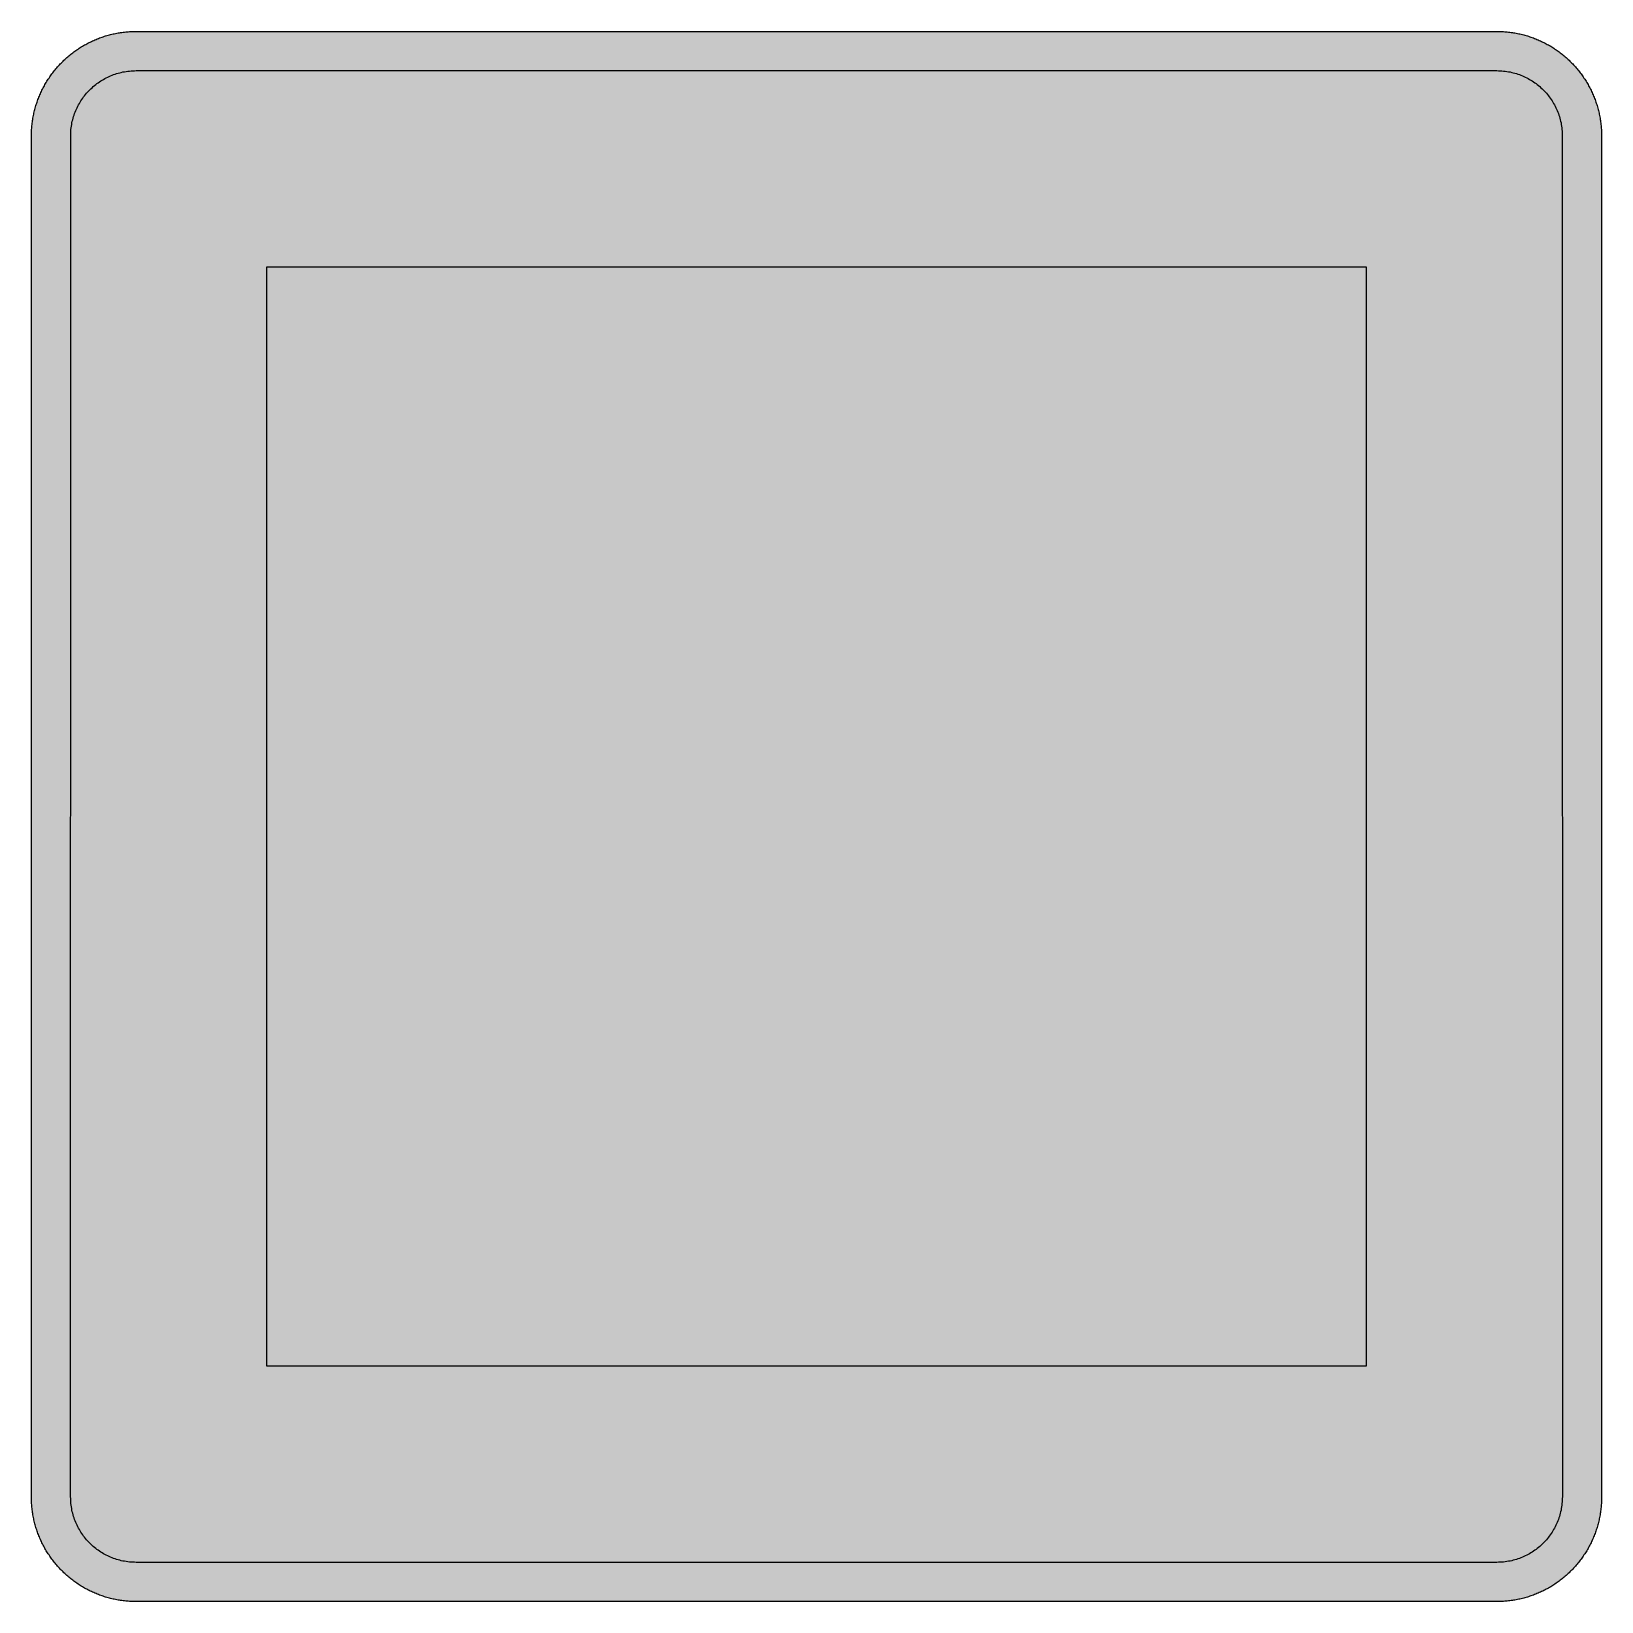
# Model space of a CAD drawing. Header units: millimetres. Extents: x 0 to 212, y 0 to 212.
import ezdxf

# ---------------------------------------------------------------- set-up
doc = ezdxf.new("R2010")
doc.units = ezdxf.units.MM

msp = doc.modelspace()

# ---------------------------------------------------------------- hatches: boundary and pattern name
for color, points in [(254, [(14.1633, 0.0536), (13.9878, 0.0533), (13.8125, 0.0559), (13.6373, 0.061), (13.462, 0.0686), (13.2893, 0.0787), (13.114, 0.0914), (12.9413, 0.1041), (12.7686, 0.1219), (12.5959, 0.1397), (12.4231, 0.16), (12.2504, 0.1829), (12.0777, 0.2057), (11.9075, 0.2337), (11.7373, 0.2616), (11.5672, 0.2921), (11.397, 0.3251), (11.2268, 0.3607), (11.0592, 0.3988), (10.8915, 0.4369), (10.7239, 0.4775), (10.5562, 0.5207), (10.3886, 0.5664), (10.2235, 0.6121), (10.0584, 0.6629), (9.8933, 0.7137), (9.7307, 0.7671), (9.5682, 0.8204), (9.4056, 0.8788), (9.2431, 0.9373), (9.083, 0.9982), (8.923, 1.0617), (8.763, 1.1252), (8.6055, 1.1938), (8.4455, 1.2624), (8.2906, 1.331), (8.1331, 1.4046), (7.9781, 1.4783), (7.8232, 1.5545), (7.6708, 1.6332), (7.5184, 1.7145), (7.366, 1.7958), (7.2161, 1.8796), (7.0663, 1.966), (6.919, 2.0523), (6.7716, 2.1438), (6.6243, 2.2352), (6.4795, 2.3266), (6.3348, 2.4232), (6.19, 2.5197), (6.0477, 2.6187), (5.908, 2.7178), (5.7683, 2.8194), (5.6286, 2.9235), (5.4915, 3.0302), (5.3543, 3.1369), (5.2197, 3.2461), (5.0851, 3.3579), (4.953, 3.4722), (4.8209, 3.5865), (4.6914, 3.7033), (4.5644, 3.8202), (4.4348, 3.9395), (4.3104, 4.0615), (4.1859, 4.1859), (4.0615, 4.3104), (3.9395, 4.4348), (3.8202, 4.5618), (3.7033, 4.6914), (3.5865, 4.8209), (3.4722, 4.953), (3.3579, 5.0851), (3.2487, 5.2197), (3.1369, 5.3543), (3.0302, 5.4915), (2.9235, 5.6286), (2.8194, 5.7683), (2.7178, 5.908), (2.6187, 6.0477), (2.5197, 6.19), (2.4232, 6.3348), (2.3266, 6.477), (2.2352, 6.6243), (2.1438, 6.7691), (2.0523, 6.9164), (1.966, 7.0663), (1.8796, 7.2161), (1.7958, 7.366), (1.7145, 7.5184), (1.6332, 7.6708), (1.5545, 7.8232), (1.4783, 7.9781), (1.4046, 8.1331), (1.331, 8.2906), (1.2598, 8.4455), (1.1913, 8.603), (1.1252, 8.763), (1.0592, 8.923), (0.9982, 9.083), (0.9373, 9.2431), (0.8763, 9.4056), (0.8204, 9.5682), (0.7645, 9.7307), (0.7112, 9.8933), (0.6604, 10.0584), (0.6121, 10.2235), (0.5639, 10.3911), (0.5207, 10.5562), (0.4775, 10.7239), (0.4343, 10.8915), (0.3962, 11.0592), (0.3607, 11.2268), (0.3251, 11.397), (0.2921, 11.5672), (0.2616, 11.7373), (0.2311, 11.9075), (0.2057, 12.0802), (0.1803, 12.2504), (0.1575, 12.4231), (0.1372, 12.5959), (0.1194, 12.7686), (0.1041, 12.9413), (0.0889, 13.1166), (0.0787, 13.2893), (0.0686, 13.4645), (0.061, 13.6373), (0.0559, 13.8125), (0.0508, 13.9878), (0.0508, 14.163), (0.0522, 197.6092), (0.0508, 197.7822), (0.0559, 197.9574), (0.061, 198.1327), (0.0686, 198.308), (0.0787, 198.4807), (0.0889, 198.6559), (0.1041, 198.8287), (0.1194, 199.0014), (0.1372, 199.1741), (0.1575, 199.3468), (0.1803, 199.5195), (0.2057, 199.6923), (0.2311, 199.8624), (0.2616, 200.0326), (0.2921, 200.2028), (0.3251, 200.373), (0.3607, 200.5432), (0.3962, 200.7108), (0.4343, 200.8784), (0.4775, 201.0461), (0.5207, 201.2137), (0.5639, 201.3814), (0.6121, 201.5465), (0.6604, 201.7116), (0.7112, 201.8767), (0.7645, 202.0392), (0.8204, 202.2018), (0.8763, 202.3643), (0.9373, 202.5269), (0.9982, 202.6869), (1.0592, 202.8469), (1.1252, 203.007), (1.1913, 203.1644), (1.2598, 203.3245), (1.331, 203.4794), (1.4046, 203.6369), (1.4783, 203.7918), (1.5545, 203.9468), (1.6332, 204.0992), (1.7145, 204.2516), (1.7958, 204.404), (1.8796, 204.5538), (1.966, 204.7037), (2.0523, 204.851), (2.1438, 204.9983), (2.2352, 205.1456), (2.3266, 205.2904), (2.4232, 205.4352), (2.5197, 205.58), (2.6187, 205.7222), (2.7178, 205.8619), (2.8194, 206.0016), (2.9235, 206.1413), (3.0302, 206.2785), (3.1369, 206.4156), (3.2487, 206.5503), (3.3579, 206.6849), (3.4722, 206.817), (3.5865, 206.949), (3.7033, 207.0786), (3.8202, 207.2056), (3.9395, 207.3351), (4.0615, 207.4596), (4.1859, 207.584), (4.3104, 207.7085), (4.4348, 207.8304), (4.5644, 207.9498), (4.6914, 208.0666), (4.8209, 208.1835), (4.953, 208.2978), (5.0851, 208.4121), (5.2197, 208.5213), (5.3543, 208.6331), (5.4915, 208.7397), (5.6286, 208.8464), (5.7683, 208.9506), (5.908, 209.0522), (6.0477, 209.1512), (6.19, 209.2503), (6.3348, 209.3468), (6.4795, 209.4433), (6.6243, 209.5348), (6.7716, 209.6262), (6.919, 209.7176), (7.0663, 209.804), (7.2161, 209.8904), (7.366, 209.9742), (7.5184, 210.0555), (7.6708, 210.1367), (7.8232, 210.2155), (7.9781, 210.2917), (8.1331, 210.3653), (8.2906, 210.439), (8.4455, 210.5101), (8.6055, 210.5787), (8.763, 210.6447), (8.923, 210.7108), (9.083, 210.7717), (9.2431, 210.8327), (9.4056, 210.8937), (9.5682, 210.9495), (9.7307, 211.0054), (9.8933, 211.0588), (10.0584, 211.1096), (10.2235, 211.1578), (10.3886, 211.2061), (10.5562, 211.2493), (10.7239, 211.2924), (10.8915, 211.3356), (11.0592, 211.3737), (11.2268, 211.4093), (11.397, 211.4448), (11.5672, 211.4779), (11.7373, 211.5083), (11.9075, 211.5388), (12.0777, 211.5642), (12.2504, 211.5896), (12.4231, 211.6125), (12.5959, 211.6328), (12.7686, 211.6506), (12.9413, 211.6658), (13.114, 211.6811), (13.2893, 211.6912), (13.462, 211.7014), (13.6373, 211.709), (13.8125, 211.7141), (13.9878, 211.7192), (14.163, 211.7192), (197.6078, 211.7203), (197.7822, 211.7192), (197.9574, 211.7141), (198.1327, 211.709), (198.3054, 211.7014), (198.4807, 211.6912), (198.6534, 211.6811), (198.8287, 211.6658), (199.0014, 211.6506), (199.1741, 211.6328), (199.3468, 211.6125), (199.5195, 211.5896), (199.6897, 211.5642), (199.8624, 211.5388), (200.0326, 211.5083), (200.2028, 211.4779), (200.373, 211.4448), (200.5432, 211.4093), (200.7108, 211.3737), (200.8784, 211.3356), (201.0461, 211.2924), (201.2137, 211.2493), (201.3788, 211.2061), (201.5465, 211.1578), (201.7116, 211.1096), (201.8767, 211.0588), (202.0392, 211.0054), (202.2018, 210.9495), (202.3643, 210.8937), (202.5269, 210.8327), (202.6869, 210.7717), (202.8469, 210.7108), (203.007, 210.6447), (203.167, 210.5787), (203.3245, 210.5101), (203.4794, 210.439), (203.6369, 210.3653), (203.7918, 210.2917), (203.9468, 210.2155), (204.0992, 210.1367), (204.2516, 210.0555), (204.404, 209.9742), (204.5538, 209.8904), (204.7037, 209.804), (204.8535, 209.7176), (205.0009, 209.6262), (205.1456, 209.5348), (205.293, 209.4433), (205.4352, 209.3468), (205.58, 209.2503), (205.7222, 209.1512), (205.8619, 209.0522), (206.0016, 208.9506), (206.1413, 208.8464), (206.2785, 208.7397), (206.4156, 208.6331), (206.5503, 208.5213), (206.6849, 208.4121), (206.817, 208.2978), (206.949, 208.1835), (207.0786, 208.0666), (207.2081, 207.9498), (207.3351, 207.8304), (207.4596, 207.7085), (207.584, 207.584), (207.7085, 207.4596), (207.8304, 207.3351), (207.9498, 207.2056), (208.0666, 207.0786), (208.1835, 206.949), (208.2978, 206.817), (208.4121, 206.6849), (208.5238, 206.5503), (208.6331, 206.4156), (208.7397, 206.2785), (208.8464, 206.1413), (208.9506, 206.0016), (209.0522, 205.8619), (209.1512, 205.7222), (209.2503, 205.58), (209.3468, 205.4352), (209.4433, 205.2904), (209.5348, 205.1456), (209.6262, 204.9983), (209.7176, 204.851), (209.804, 204.7037), (209.8904, 204.5538), (209.9742, 204.404), (210.0555, 204.2516), (210.1367, 204.0992), (210.2155, 203.9468), (210.2917, 203.7918), (210.3653, 203.6369), (210.439, 203.4794), (210.5076, 203.3245), (210.5762, 203.1644), (210.6447, 203.007), (210.7082, 202.8469), (210.7717, 202.6869), (210.8327, 202.5269), (210.8911, 202.3643), (210.9495, 202.2018), (211.0029, 202.0392), (211.0562, 201.8767), (211.107, 201.7116), (211.1578, 201.5465), (211.2035, 201.3814), (211.2493, 201.2137), (211.2924, 201.0461), (211.3331, 200.8784), (211.3712, 200.7108), (211.4093, 200.5432), (211.4448, 200.373), (211.4779, 200.2028), (211.5083, 200.0326), (211.5363, 199.8624), (211.5642, 199.6923), (211.5871, 199.5195), (211.6099, 199.3468), (211.6303, 199.1741), (211.648, 199.0014), (211.6658, 198.8287), (211.6785, 198.6559), (211.6912, 198.4807), (211.7014, 198.308), (211.709, 198.1327), (211.7141, 197.9574), (211.7166, 197.7822), (211.7166, 197.6069), (211.7189, 14.1647), (211.7166, 13.9878), (211.7141, 13.8125), (211.709, 13.6373), (211.7014, 13.4645), (211.6912, 13.2893), (211.6785, 13.1166), (211.6658, 12.9413), (211.648, 12.7686), (211.6303, 12.5959), (211.6099, 12.4231), (211.5871, 12.2504), (211.5642, 12.0802), (211.5363, 11.9075), (211.5083, 11.7373), (211.4779, 11.5672), (211.4448, 11.397), (211.4093, 11.2268), (211.3712, 11.0592), (211.3331, 10.8915), (211.2924, 10.7239), (211.2493, 10.5562), (211.2035, 10.3911), (211.1578, 10.2235), (211.107, 10.0584), (211.0562, 9.8933), (211.0029, 9.7307), (210.9495, 9.5682), (210.8911, 9.4056), (210.8327, 9.2431), (210.7717, 9.083), (210.7082, 8.923), (210.6447, 8.763), (210.5762, 8.603), (210.5076, 8.4455), (210.439, 8.2906), (210.3653, 8.1331), (210.2917, 7.9781), (210.2155, 7.8232), (210.1367, 7.6708), (210.0555, 7.5184), (209.9742, 7.366), (209.8904, 7.2161), (209.804, 7.0663), (209.7176, 6.9164), (209.6262, 6.7691), (209.5348, 6.6243), (209.4433, 6.477), (209.3468, 6.3348), (209.2503, 6.19), (209.1512, 6.0477), (209.0522, 5.908), (208.9506, 5.7683), (208.8464, 5.6286), (208.7397, 5.4915), (208.6331, 5.3543), (208.5238, 5.2197), (208.4121, 5.0851), (208.2978, 4.953), (208.1835, 4.8209), (208.0666, 4.6914), (207.9498, 4.5618), (207.8304, 4.4348), (207.7085, 4.3104), (207.584, 4.1859), (207.4596, 4.0615), (207.3351, 3.9395), (207.2081, 3.8202), (207.0786, 3.7033), (206.949, 3.5865), (206.817, 3.4722), (206.6849, 3.3579), (206.5503, 3.2461), (206.4156, 3.1369), (206.2785, 3.0302), (206.1413, 2.9235), (206.0016, 2.8194), (205.8619, 2.7178), (205.7222, 2.6187), (205.58, 2.5197), (205.4352, 2.4232), (205.293, 2.3266), (205.1456, 2.2352), (205.0009, 2.1438), (204.8535, 2.0523), (204.7037, 1.966), (204.5538, 1.8796), (204.404, 1.7958), (204.2516, 1.7145), (204.0992, 1.6332), (203.9468, 1.5545), (203.7918, 1.4783), (203.6369, 1.4046), (203.4794, 1.331), (203.3245, 1.2624), (203.167, 1.1938), (203.007, 1.1252), (202.8469, 1.0617), (202.6869, 0.9982), (202.5269, 0.9373), (202.3643, 0.8788), (202.2018, 0.8204), (202.0392, 0.7671), (201.8767, 0.7137), (201.7116, 0.6629), (201.5465, 0.6121), (201.3788, 0.5664), (201.2137, 0.5207), (201.0461, 0.4775), (200.8784, 0.4369), (200.7108, 0.3988), (200.5432, 0.3607), (200.373, 0.3251), (200.2028, 0.2921), (200.0326, 0.2616), (199.8624, 0.2337), (199.6897, 0.2057), (199.5195, 0.1829), (199.3468, 0.16), (199.1741, 0.1397), (199.0014, 0.1219), (198.8287, 0.1041), (198.6534, 0.0914), (198.4807, 0.0787), (198.3054, 0.0686), (198.1327, 0.061), (197.9574, 0.0559), (197.7822, 0.0533), (197.6069, 0.0533)]), (144, [(14.1633, 5.3453), (13.9344, 5.3467), (13.7084, 5.3543), (13.4849, 5.3696), (13.2613, 5.3899), (13.0378, 5.4153), (12.8194, 5.4458), (12.6009, 5.4813), (12.385, 5.522), (12.1717, 5.5702), (11.9583, 5.621), (11.7475, 5.6794), (11.5392, 5.7404), (11.3335, 5.8064), (11.1303, 5.8801), (10.9296, 5.9563), (10.729, 6.0376), (10.5334, 6.1239), (10.3378, 6.2128), (10.1473, 6.3094), (9.9593, 6.4084), (9.7714, 6.5126), (9.5885, 6.6218), (9.4082, 6.7335), (9.2304, 6.8504), (9.0576, 6.9698), (8.8849, 7.0968), (8.7173, 7.2238), (8.5522, 7.3584), (8.3896, 7.4955), (8.2321, 7.6352), (8.0772, 7.78), (7.9273, 7.9273), (7.7775, 8.0772), (7.6352, 8.2321), (7.493, 8.3922), (7.3558, 8.5522), (7.2238, 8.7173), (7.0942, 8.8875), (6.9698, 9.0576), (6.8504, 9.2329), (6.7335, 9.4107), (6.6192, 9.591), (6.5126, 9.7739), (6.4084, 9.9593), (6.3068, 10.1473), (6.2128, 10.3403), (6.1214, 10.5334), (6.035, 10.7315), (5.9538, 10.9296), (5.8776, 11.1303), (5.8064, 11.3335), (5.7404, 11.5418), (5.6769, 11.75), (5.621, 11.9583), (5.5677, 12.1717), (5.522, 12.385), (5.4813, 12.6009), (5.4432, 12.8194), (5.4127, 13.0404), (5.3873, 13.2613), (5.3696, 13.4849), (5.3543, 13.7084), (5.3467, 13.937), (5.3416, 14.163), (5.3439, 197.6092), (5.3467, 197.8355), (5.3543, 198.0616), (5.3696, 198.2851), (5.3873, 198.5086), (5.4127, 198.7321), (5.4432, 198.9506), (5.4813, 199.169), (5.522, 199.3849), (5.5677, 199.5983), (5.621, 199.8116), (5.6769, 200.0225), (5.7404, 200.2307), (5.8064, 200.4365), (5.8776, 200.6397), (5.9538, 200.8403), (6.035, 201.041), (6.1214, 201.2366), (6.2128, 201.4322), (6.3068, 201.6227), (6.4084, 201.8106), (6.5126, 201.9986), (6.6192, 202.1815), (6.7335, 202.3618), (6.8504, 202.5396), (6.9698, 202.7123), (7.0942, 202.885), (7.2238, 203.0527), (7.3558, 203.2178), (7.493, 203.3803), (7.6352, 203.5378), (7.7775, 203.6928), (7.9273, 203.8426), (8.0772, 203.9925), (8.2321, 204.1347), (8.3896, 204.277), (8.5522, 204.4141), (8.7173, 204.5462), (8.8849, 204.6757), (9.0576, 204.8002), (9.2304, 204.9196), (9.4082, 205.0364), (9.5885, 205.1507), (9.7714, 205.2574), (9.9593, 205.3615), (10.1473, 205.4631), (10.3378, 205.5571), (10.5334, 205.6486), (10.729, 205.7349), (10.9296, 205.8162), (11.1303, 205.8924), (11.3335, 205.9635), (11.5392, 206.0296), (11.7475, 206.0931), (11.9583, 206.1489), (12.1717, 206.2023), (12.385, 206.248), (12.6009, 206.2886), (12.8194, 206.3267), (13.0378, 206.3572), (13.2613, 206.3826), (13.4849, 206.4004), (13.7084, 206.4156), (13.9344, 206.4233), (14.163, 206.4283), (197.6078, 206.4286), (197.833, 206.4233), (198.0616, 206.4156), (198.2851, 206.4004), (198.5086, 206.3826), (198.7296, 206.3572), (198.9506, 206.3267), (199.169, 206.2886), (199.3849, 206.248), (199.5983, 206.2023), (199.8116, 206.1489), (200.0199, 206.0931), (200.2282, 206.0296), (200.4365, 205.9635), (200.6397, 205.8924), (200.8403, 205.8162), (201.0385, 205.7349), (201.2366, 205.6486), (201.4296, 205.5571), (201.6227, 205.4631), (201.8106, 205.3615), (201.996, 205.2574), (202.1789, 205.1507), (202.3593, 205.0364), (202.5371, 204.9196), (202.7123, 204.8002), (202.8825, 204.6757), (203.0527, 204.5462), (203.2178, 204.4141), (203.3778, 204.277), (203.5378, 204.1347), (203.6928, 203.9925), (203.8426, 203.8426), (203.9899, 203.6928), (204.1347, 203.5378), (204.2744, 203.3803), (204.4116, 203.2178), (204.5462, 203.0527), (204.6732, 202.885), (204.8002, 202.7123), (204.9196, 202.5396), (205.0364, 202.3618), (205.1482, 202.1815), (205.2574, 201.9986), (205.3615, 201.8106), (205.4606, 201.6227), (205.5571, 201.4322), (205.646, 201.2366), (205.7324, 201.041), (205.8137, 200.8403), (205.8899, 200.6397), (205.9635, 200.4365), (206.0296, 200.2307), (206.0905, 200.0225), (206.1489, 199.8116), (206.1997, 199.5983), (206.248, 199.3849), (206.2886, 199.169), (206.3242, 198.9506), (206.3547, 198.7321), (206.3801, 198.5086), (206.4004, 198.2851), (206.4156, 198.0616), (206.4233, 197.8355), (206.4258, 197.6069), (206.4272, 14.1647), (206.4233, 13.937), (206.4156, 13.7084), (206.4004, 13.4849), (206.3801, 13.2613), (206.3547, 13.0404), (206.3242, 12.8194), (206.2886, 12.6009), (206.248, 12.385), (206.1997, 12.1717), (206.1489, 11.9583), (206.0905, 11.75), (206.0296, 11.5418), (205.9635, 11.3335), (205.8899, 11.1303), (205.8137, 10.9296), (205.7324, 10.7315), (205.646, 10.5334), (205.5571, 10.3403), (205.4606, 10.1473), (205.3615, 9.9593), (205.2574, 9.7739), (205.1482, 9.591), (205.0364, 9.4107), (204.9196, 9.2329), (204.8002, 9.0576), (204.6732, 8.8875), (204.5462, 8.7173), (204.4116, 8.5522), (204.2744, 8.3922), (204.1347, 8.2321), (203.9899, 8.0772), (203.8426, 7.9273), (203.6928, 7.78), (203.5378, 7.6352), (203.3778, 7.4955), (203.2178, 7.3584), (203.0527, 7.2238), (202.8825, 7.0968), (202.7123, 6.9698), (202.5371, 6.8504), (202.3593, 6.7335), (202.1789, 6.6218), (201.996, 6.5126), (201.8106, 6.4084), (201.6227, 6.3094), (201.4296, 6.2128), (201.2366, 6.1239), (201.0385, 6.0376), (200.8403, 5.9563), (200.6397, 5.8801), (200.4365, 5.8064), (200.2282, 5.7404), (200.0199, 5.6794), (199.8116, 5.621), (199.5983, 5.5702), (199.3849, 5.522), (199.169, 5.4813), (198.9506, 5.4458), (198.7296, 5.4153), (198.5086, 5.3899), (198.2851, 5.3696), (198.0616, 5.3543), (197.833, 5.3467), (197.6069, 5.3442)]), (254, [(31.8022, 179.9703), (179.9689, 179.9703), (179.9689, 31.8036), (31.8022, 31.8036)])]:
    msp.add_hatch(color=color).paths.add_polyline_path(points)
h = msp.add_hatch(color=59)
edge = h.paths.add_edge_path()
edge.add_line((82.073, 58.2619), (82.0674, 58.5343))
edge.add_line((82.0674, 58.5343), (82.0572, 58.8061))
edge.add_line((82.0572, 58.8061), (82.042, 59.0753))
edge.add_line((82.042, 59.0753), (82.0166, 59.342))
edge.add_line((82.0166, 59.342), (81.9861, 59.6087))
edge.add_line((81.9861, 59.6087), (81.9506, 59.8729))
edge.add_line((81.9506, 59.8729), (81.9074, 60.1345))
edge.add_line((81.9074, 60.1345), (81.8566, 60.3936))
edge.add_line((81.8566, 60.3936), (81.8007, 60.6501))
edge.add_line((81.8007, 60.6501), (81.7397, 60.9041))
edge.add_line((81.7397, 60.9041), (81.6712, 61.1581))
edge.add_line((81.6712, 61.1581), (81.595, 61.407))
edge.add_line((81.595, 61.407), (81.5162, 61.656))
edge.add_line((81.5162, 61.656), (81.4299, 61.8998))
edge.add_line((81.4299, 61.8998), (81.3384, 62.1411))
edge.add_line((81.3384, 62.1411), (81.2394, 62.3799))
edge.add_line((81.2394, 62.3799), (81.1378, 62.6161))
edge.add_line((81.1378, 62.6161), (81.0285, 62.8498))
edge.add_line((81.0285, 62.8498), (80.9142, 63.0784))
edge.add_line((80.9142, 63.0784), (80.7949, 63.3044))
edge.add_line((80.7949, 63.3044), (80.6704, 63.5279))
edge.add_line((80.6704, 63.5279), (80.5409, 63.7489))
edge.add_line((80.5409, 63.7489), (80.4037, 63.9648))
edge.add_line((80.4037, 63.9648), (80.264, 64.1782))
edge.add_line((80.264, 64.1782), (80.1192, 64.3865))
edge.add_line((80.1192, 64.3865), (79.9694, 64.5922))
edge.add_line((79.9694, 64.5922), (79.8144, 64.7954))
edge.add_line((79.8144, 64.7954), (79.6544, 64.9935))
edge.add_line((79.6544, 64.9935), (79.4918, 65.1866))
edge.add_line((79.4918, 65.1866), (79.3217, 65.3771))
edge.add_line((79.3217, 65.3771), (79.1489, 65.5625))
edge.add_line((79.1489, 65.5625), (78.9711, 65.7428))
edge.add_line((78.9711, 65.7428), (78.7908, 65.9206))
edge.add_line((78.7908, 65.9206), (78.6054, 66.0933))
edge.add_line((78.6054, 66.0933), (78.4149, 66.2635))
edge.add_line((78.4149, 66.2635), (78.2218, 66.4261))
edge.add_line((78.2218, 66.4261), (78.0237, 66.5861))
edge.add_line((78.0237, 66.5861), (77.8205, 66.741))
edge.add_line((77.8205, 66.741), (77.6148, 66.8909))
edge.add_line((77.6148, 66.8909), (77.4065, 67.0357))
edge.add_line((77.4065, 67.0357), (77.1931, 67.1754))
edge.add_line((77.1931, 67.1754), (76.9772, 67.3125))
edge.add_line((76.9772, 67.3125), (76.7563, 67.4421))
edge.add_line((76.7563, 67.4421), (76.5327, 67.5665))
edge.add_line((76.5327, 67.5665), (76.3067, 67.6859))
edge.add_line((76.3067, 67.6859), (76.0781, 67.8002))
edge.add_line((76.0781, 67.8002), (75.8444, 67.9094))
edge.add_line((75.8444, 67.9094), (75.6082, 68.011))
edge.add_line((75.6082, 68.011), (75.3694, 68.1101))
edge.add_line((75.3694, 68.1101), (75.1281, 68.2015))
edge.add_line((75.1281, 68.2015), (74.8843, 68.2879))
edge.add_line((74.8843, 68.2879), (74.6354, 68.3692))
edge.add_line((74.6354, 68.3692), (74.3864, 68.4428))
edge.add_line((74.3864, 68.4428), (74.1324, 68.5114))
edge.add_line((74.1324, 68.5114), (73.8784, 68.5724))
edge.add_line((73.8784, 68.5724), (73.6219, 68.6283))
edge.add_line((73.6219, 68.6283), (73.3628, 68.6791))
edge.add_line((73.3628, 68.6791), (73.1012, 68.7222))
edge.add_line((73.1012, 68.7222), (72.837, 68.7578))
edge.add_line((72.837, 68.7578), (72.5703, 68.7883))
edge.add_line((72.5703, 68.7883), (72.3036, 68.8137))
edge.add_line((72.3036, 68.8137), (72.0344, 68.8315))
edge.add_line((72.0344, 68.8315), (71.7626, 68.8416))
edge.add_line((71.7626, 68.8416), (71.4883, 68.8442))
edge.add_line((71.4883, 68.8442), (71.2165, 68.8416))
edge.add_line((71.2165, 68.8416), (70.9447, 68.8315))
edge.add_line((70.9447, 68.8315), (70.6755, 68.8137))
edge.add_line((70.6755, 68.8137), (70.4063, 68.7883))
edge.add_line((70.4063, 68.7883), (70.1396, 68.7578))
edge.add_line((70.1396, 68.7578), (69.8779, 68.7222))
edge.add_line((69.8779, 68.7222), (69.6163, 68.6791))
edge.add_line((69.6163, 68.6791), (69.3547, 68.6283))
edge.add_line((69.3547, 68.6283), (69.0982, 68.5724))
edge.add_line((69.0982, 68.5724), (68.8442, 68.5114))
edge.add_line((68.8442, 68.5114), (68.5927, 68.4428))
edge.add_line((68.5927, 68.4428), (68.3412, 68.3692))
edge.add_line((68.3412, 68.3692), (68.0949, 68.2879))
edge.add_line((68.0949, 68.2879), (67.851, 68.2015))
edge.add_line((67.851, 68.2015), (67.6072, 68.1101))
edge.add_line((67.6072, 68.1101), (67.3684, 68.011))
edge.add_line((67.3684, 68.011), (67.1322, 67.9094))
edge.add_line((67.1322, 67.9094), (66.9011, 67.8002))
edge.add_line((66.9011, 67.8002), (66.6699, 67.6859))
edge.add_line((66.6699, 67.6859), (66.4439, 67.5665))
edge.add_line((66.4439, 67.5665), (66.2203, 67.4421))
edge.add_line((66.2203, 67.4421), (66.0019, 67.3125))
edge.add_line((66.0019, 67.3125), (65.7835, 67.1754))
edge.add_line((65.7835, 67.1754), (65.5726, 67.0357))
edge.add_line((65.5726, 67.0357), (65.3618, 66.8909))
edge.add_line((65.3618, 66.8909), (65.1561, 66.741))
edge.add_line((65.1561, 66.741), (64.9554, 66.5861))
edge.add_line((64.9554, 66.5861), (64.7573, 66.4261))
edge.add_line((64.7573, 66.4261), (64.5617, 66.2635))
edge.add_line((64.5617, 66.2635), (64.3738, 66.0933))
edge.add_line((64.3738, 66.0933), (64.1858, 65.9206))
edge.add_line((64.1858, 65.9206), (64.0055, 65.7428))
edge.add_line((64.0055, 65.7428), (63.8277, 65.5625))
edge.add_line((63.8277, 65.5625), (63.6549, 65.3771))
edge.add_line((63.6549, 65.3771), (63.4873, 65.1866))
edge.add_line((63.4873, 65.1866), (63.3222, 64.9935))
edge.add_line((63.3222, 64.9935), (63.1622, 64.7954))
edge.add_line((63.1622, 64.7954), (63.0072, 64.5922))
edge.add_line((63.0072, 64.5922), (62.8574, 64.3865))
edge.add_line((62.8574, 64.3865), (62.7126, 64.1782))
edge.add_line((62.7126, 64.1782), (62.5729, 63.9648))
edge.add_line((62.5729, 63.9648), (62.4383, 63.7489))
edge.add_line((62.4383, 63.7489), (62.3087, 63.5279))
edge.add_line((62.3087, 63.5279), (62.1817, 63.3044))
edge.add_line((62.1817, 63.3044), (62.0624, 63.0784))
edge.add_line((62.0624, 63.0784), (61.9481, 62.8498))
edge.add_line((61.9481, 62.8498), (61.8414, 62.6161))
edge.add_line((61.8414, 62.6161), (61.7372, 62.3799))
edge.add_line((61.7372, 62.3799), (61.6382, 62.1411))
edge.add_line((61.6382, 62.1411), (61.5467, 61.8998))
edge.add_line((61.5467, 61.8998), (61.4604, 61.656))
edge.add_line((61.4604, 61.656), (61.3816, 61.407))
edge.add_line((61.3816, 61.407), (61.3054, 61.1581))
edge.add_line((61.3054, 61.1581), (61.2394, 60.9041))
edge.add_line((61.2394, 60.9041), (61.1759, 60.6501))
edge.add_line((61.1759, 60.6501), (61.12, 60.3936))
edge.add_line((61.12, 60.3936), (61.0692, 60.1345))
edge.add_line((61.0692, 60.1345), (61.026, 59.8729))
edge.add_line((61.026, 59.8729), (60.9905, 59.6087))
edge.add_line((60.9905, 59.6087), (60.96, 59.342))
edge.add_line((60.96, 59.342), (60.9371, 59.0753))
edge.add_line((60.9371, 59.0753), (60.9194, 58.8061))
edge.add_line((60.9194, 58.8061), (60.9092, 58.5343))
edge.add_line((60.9092, 58.5343), (60.9041, 58.26))
edge.add_line((60.9041, 58.26), (60.9092, 57.9882))
edge.add_line((60.9092, 57.9882), (60.9194, 57.7164))
edge.add_line((60.9194, 57.7164), (60.9371, 57.4472))
edge.add_line((60.9371, 57.4472), (60.96, 57.1779))
edge.add_line((60.96, 57.1779), (60.9905, 56.9138))
edge.add_line((60.9905, 56.9138), (61.026, 56.6496))
edge.add_line((61.026, 56.6496), (61.0692, 56.388))
edge.add_line((61.0692, 56.388), (61.12, 56.1264))
edge.add_line((61.12, 56.1264), (61.1759, 55.8698))
edge.add_line((61.1759, 55.8698), (61.2394, 55.6158))
edge.add_line((61.2394, 55.6158), (61.3054, 55.3618))
edge.add_line((61.3054, 55.3618), (61.3816, 55.1129))
edge.add_line((61.3816, 55.1129), (61.4604, 54.8665))
edge.add_line((61.4604, 54.8665), (61.5467, 54.6202))
edge.add_line((61.5467, 54.6202), (61.6382, 54.3789))
edge.add_line((61.6382, 54.3789), (61.7372, 54.1401))
edge.add_line((61.7372, 54.1401), (61.8414, 53.9039))
edge.add_line((61.8414, 53.9039), (61.9481, 53.6727))
edge.add_line((61.9481, 53.6727), (62.0624, 53.4416))
edge.add_line((62.0624, 53.4416), (62.1817, 53.2155))
edge.add_line((62.1817, 53.2155), (62.3087, 52.992))
edge.add_line((62.3087, 52.992), (62.4383, 52.7736))
edge.add_line((62.4383, 52.7736), (62.5729, 52.5551))
edge.add_line((62.5729, 52.5551), (62.7126, 52.3443))
edge.add_line((62.7126, 52.3443), (62.8574, 52.1335))
edge.add_line((62.8574, 52.1335), (63.0072, 51.9278))
edge.add_line((63.0072, 51.9278), (63.1622, 51.7271))
edge.add_line((63.1622, 51.7271), (63.3222, 51.529))
edge.add_line((63.3222, 51.529), (63.4873, 51.3334))
edge.add_line((63.4873, 51.3334), (63.6549, 51.1454))
edge.add_line((63.6549, 51.1454), (63.8277, 50.9575))
edge.add_line((63.8277, 50.9575), (64.0055, 50.7771))
edge.add_line((64.0055, 50.7771), (64.1858, 50.5993))
edge.add_line((64.1858, 50.5993), (64.3738, 50.4266))
edge.add_line((64.3738, 50.4266), (64.5617, 50.259))
edge.add_line((64.5617, 50.259), (64.7573, 50.0939))
edge.add_line((64.7573, 50.0939), (64.9554, 49.9339))
edge.add_line((64.9554, 49.9339), (65.1561, 49.7789))
edge.add_line((65.1561, 49.7789), (65.3618, 49.6291))
edge.add_line((65.3618, 49.6291), (65.5726, 49.4843))
edge.add_line((65.5726, 49.4843), (65.7835, 49.3446))
edge.add_line((65.7835, 49.3446), (66.0019, 49.21))
edge.add_line((66.0019, 49.21), (66.2203, 49.0804))
edge.add_line((66.2203, 49.0804), (66.4439, 48.9534))
edge.add_line((66.4439, 48.9534), (66.6699, 48.834))
edge.add_line((66.6699, 48.834), (66.9011, 48.7197))
edge.add_line((66.9011, 48.7197), (67.1322, 48.6131))
edge.add_line((67.1322, 48.6131), (67.3684, 48.5089))
edge.add_line((67.3684, 48.5089), (67.6072, 48.4124))
edge.add_line((67.6072, 48.4124), (67.851, 48.3184))
edge.add_line((67.851, 48.3184), (68.0949, 48.2321))
edge.add_line((68.0949, 48.2321), (68.3412, 48.1533))
edge.add_line((68.3412, 48.1533), (68.5927, 48.0797))
edge.add_line((68.5927, 48.0797), (68.8442, 48.0111))
edge.add_line((68.8442, 48.0111), (69.0982, 47.9476))
edge.add_line((69.0982, 47.9476), (69.3547, 47.8917))
edge.add_line((69.3547, 47.8917), (69.6163, 47.8434))
edge.add_line((69.6163, 47.8434), (69.8779, 47.8003))
edge.add_line((69.8779, 47.8003), (70.1396, 47.7622))
edge.add_line((70.1396, 47.7622), (70.4063, 47.7317))
edge.add_line((70.4063, 47.7317), (70.6755, 47.7088))
edge.add_line((70.6755, 47.7088), (70.9447, 47.691))
edge.add_line((70.9447, 47.691), (71.2165, 47.6809))
edge.add_line((71.2165, 47.6809), (71.4883, 47.6783))
edge.add_line((71.4883, 47.6783), (71.7626, 47.6809))
edge.add_line((71.7626, 47.6809), (72.0344, 47.691))
edge.add_line((72.0344, 47.691), (72.3036, 47.7088))
edge.add_line((72.3036, 47.7088), (72.5703, 47.7317))
edge.add_line((72.5703, 47.7317), (72.837, 47.7622))
edge.add_line((72.837, 47.7622), (73.1012, 47.8003))
edge.add_line((73.1012, 47.8003), (73.3628, 47.8434))
edge.add_line((73.3628, 47.8434), (73.6219, 47.8917))
edge.add_line((73.6219, 47.8917), (73.8784, 47.9476))
edge.add_line((73.8784, 47.9476), (74.1324, 48.0111))
edge.add_line((74.1324, 48.0111), (74.3864, 48.0797))
edge.add_line((74.3864, 48.0797), (74.6354, 48.1533))
edge.add_line((74.6354, 48.1533), (74.8843, 48.2321))
edge.add_line((74.8843, 48.2321), (75.1281, 48.3184))
edge.add_line((75.1281, 48.3184), (75.3694, 48.4124))
edge.add_line((75.3694, 48.4124), (75.6082, 48.5089))
edge.add_line((75.6082, 48.5089), (75.8444, 48.6131))
edge.add_line((75.8444, 48.6131), (76.0781, 48.7197))
edge.add_line((76.0781, 48.7197), (76.3067, 48.834))
edge.add_line((76.3067, 48.834), (76.5327, 48.9534))
edge.add_line((76.5327, 48.9534), (76.7563, 49.0804))
edge.add_line((76.7563, 49.0804), (76.9772, 49.21))
edge.add_line((76.9772, 49.21), (77.1931, 49.3446))
edge.add_line((77.1931, 49.3446), (77.4065, 49.4843))
edge.add_line((77.4065, 49.4843), (77.6148, 49.6291))
edge.add_line((77.6148, 49.6291), (77.8205, 49.7789))
edge.add_line((77.8205, 49.7789), (78.0237, 49.9339))
edge.add_line((78.0237, 49.9339), (78.2218, 50.0939))
edge.add_line((78.2218, 50.0939), (78.4149, 50.259))
edge.add_line((78.4149, 50.259), (78.6054, 50.4266))
edge.add_line((78.6054, 50.4266), (78.7908, 50.5993))
edge.add_line((78.7908, 50.5993), (78.9711, 50.7771))
edge.add_line((78.9711, 50.7771), (79.1489, 50.9575))
edge.add_line((79.1489, 50.9575), (79.3217, 51.1454))
edge.add_line((79.3217, 51.1454), (79.4918, 51.3334))
edge.add_line((79.4918, 51.3334), (79.6544, 51.529))
edge.add_line((79.6544, 51.529), (79.8144, 51.7271))
edge.add_line((79.8144, 51.7271), (79.9694, 51.9278))
edge.add_line((79.9694, 51.9278), (80.1192, 52.1335))
edge.add_line((80.1192, 52.1335), (80.264, 52.3443))
edge.add_line((80.264, 52.3443), (80.4037, 52.5551))
edge.add_line((80.4037, 52.5551), (80.5409, 52.7736))
edge.add_line((80.5409, 52.7736), (80.6704, 52.992))
edge.add_line((80.6704, 52.992), (80.7949, 53.2155))
edge.add_line((80.7949, 53.2155), (80.9142, 53.4416))
edge.add_line((80.9142, 53.4416), (81.0285, 53.6727))
edge.add_line((81.0285, 53.6727), (81.1378, 53.9039))
edge.add_line((81.1378, 53.9039), (81.2394, 54.1401))
edge.add_line((81.2394, 54.1401), (81.3384, 54.3789))
edge.add_line((81.3384, 54.3789), (81.4299, 54.6202))
edge.add_line((81.4299, 54.6202), (81.5162, 54.8665))
edge.add_line((81.5162, 54.8665), (81.595, 55.1129))
edge.add_line((81.595, 55.1129), (81.6712, 55.3618))
edge.add_line((81.6712, 55.3618), (81.7397, 55.6158))
edge.add_line((81.7397, 55.6158), (81.8007, 55.8698))
edge.add_line((81.8007, 55.8698), (81.8566, 56.1264))
edge.add_line((81.8566, 56.1264), (81.9074, 56.388))
edge.add_line((81.9074, 56.388), (81.9506, 56.6496))
edge.add_line((81.9506, 56.6496), (81.9861, 56.9138))
edge.add_line((81.9861, 56.9138), (82.0166, 57.1779))
edge.add_line((82.0166, 57.1779), (82.042, 57.4472))
edge.add_line((82.042, 57.4472), (82.0572, 57.7164))
edge.add_line((82.0572, 57.7164), (82.0674, 57.9882))
edge.add_line((82.0674, 57.9882), (82.0725, 58.26))
edge = h.paths.add_edge_path(flags=16)
edge.add_line((136.3126, 58.2619), (136.3091, 58.5343))
edge.add_line((136.3091, 58.5343), (136.2964, 58.8061))
edge.add_line((136.2964, 58.8061), (136.2812, 59.0753))
edge.add_line((136.2812, 59.0753), (136.2558, 59.342))
edge.add_line((136.2558, 59.342), (136.2253, 59.6087))
edge.add_line((136.2253, 59.6087), (136.1897, 59.8729))
edge.add_line((136.1897, 59.8729), (136.1465, 60.1345))
edge.add_line((136.1465, 60.1345), (136.0957, 60.3936))
edge.add_line((136.0957, 60.3936), (136.0399, 60.6501))
edge.add_line((136.0399, 60.6501), (135.9789, 60.9041))
edge.add_line((135.9789, 60.9041), (135.9103, 61.1581))
edge.add_line((135.9103, 61.1581), (135.8367, 61.407))
edge.add_line((135.8367, 61.407), (135.7554, 61.656))
edge.add_line((135.7554, 61.656), (135.669, 61.8998))
edge.add_line((135.669, 61.8998), (135.5776, 62.1411))
edge.add_line((135.5776, 62.1411), (135.4811, 62.3799))
edge.add_line((135.4811, 62.3799), (135.3769, 62.6161))
edge.add_line((135.3769, 62.6161), (135.2677, 62.8498))
edge.add_line((135.2677, 62.8498), (135.1534, 63.0784))
edge.add_line((135.1534, 63.0784), (135.034, 63.3044))
edge.add_line((135.034, 63.3044), (134.9096, 63.5279))
edge.add_line((134.9096, 63.5279), (134.78, 63.7489))
edge.add_line((134.78, 63.7489), (134.6454, 63.9648))
edge.add_line((134.6454, 63.9648), (134.5032, 64.1782))
edge.add_line((134.5032, 64.1782), (134.3584, 64.3865))
edge.add_line((134.3584, 64.3865), (134.2085, 64.5922))
edge.add_line((134.2085, 64.5922), (134.0536, 64.7954))
edge.add_line((134.0536, 64.7954), (133.8961, 64.9935))
edge.add_line((133.8961, 64.9935), (133.731, 65.1866))
edge.add_line((133.731, 65.1866), (133.5634, 65.3771))
edge.add_line((133.5634, 65.3771), (133.3881, 65.5625))
edge.add_line((133.3881, 65.5625), (133.2128, 65.7428))
edge.add_line((133.2128, 65.7428), (133.03, 65.9206))
edge.add_line((133.03, 65.9206), (132.8445, 66.0933))
edge.add_line((132.8445, 66.0933), (132.654, 66.2635))
edge.add_line((132.654, 66.2635), (132.461, 66.4261))
edge.add_line((132.461, 66.4261), (132.2629, 66.5861))
edge.add_line((132.2629, 66.5861), (132.0597, 66.741))
edge.add_line((132.0597, 66.741), (131.8539, 66.8909))
edge.add_line((131.8539, 66.8909), (131.6457, 67.0357))
edge.add_line((131.6457, 67.0357), (131.4323, 67.1754))
edge.add_line((131.4323, 67.1754), (131.2164, 67.3125))
edge.add_line((131.2164, 67.3125), (130.9954, 67.4421))
edge.add_line((130.9954, 67.4421), (130.7719, 67.5665))
edge.add_line((130.7719, 67.5665), (130.5458, 67.6859))
edge.add_line((130.5458, 67.6859), (130.3172, 67.8002))
edge.add_line((130.3172, 67.8002), (130.0836, 67.9094))
edge.add_line((130.0836, 67.9094), (129.8473, 68.011))
edge.add_line((129.8473, 68.011), (129.6086, 68.1101))
edge.add_line((129.6086, 68.1101), (129.3673, 68.2015))
edge.add_line((129.3673, 68.2015), (129.1234, 68.2879))
edge.add_line((129.1234, 68.2879), (128.8745, 68.3692))
edge.add_line((128.8745, 68.3692), (128.6256, 68.4428))
edge.add_line((128.6256, 68.4428), (128.3741, 68.5114))
edge.add_line((128.3741, 68.5114), (128.1176, 68.5724))
edge.add_line((128.1176, 68.5724), (127.8611, 68.6283))
edge.add_line((127.8611, 68.6283), (127.602, 68.6791))
edge.add_line((127.602, 68.6791), (127.3404, 68.7222))
edge.add_line((127.3404, 68.7222), (127.0762, 68.7578))
edge.add_line((127.0762, 68.7578), (126.8095, 68.7883))
edge.add_line((126.8095, 68.7883), (126.5428, 68.8137))
edge.add_line((126.5428, 68.8137), (126.2736, 68.8315))
edge.add_line((126.2736, 68.8315), (126.0018, 68.8416))
edge.add_line((126.0018, 68.8416), (125.7275, 68.8442))
edge.add_line((125.7275, 68.8442), (125.4557, 68.8416))
edge.add_line((125.4557, 68.8416), (125.1839, 68.8315))
edge.add_line((125.1839, 68.8315), (124.9147, 68.8137))
edge.add_line((124.9147, 68.8137), (124.6454, 68.7883))
edge.add_line((124.6454, 68.7883), (124.3813, 68.7578))
edge.add_line((124.3813, 68.7578), (124.1171, 68.7222))
edge.add_line((124.1171, 68.7222), (123.8555, 68.6791))
edge.add_line((123.8555, 68.6791), (123.5964, 68.6283))
edge.add_line((123.5964, 68.6283), (123.3373, 68.5724))
edge.add_line((123.3373, 68.5724), (123.0833, 68.5114))
edge.add_line((123.0833, 68.5114), (122.8319, 68.4428))
edge.add_line((122.8319, 68.4428), (122.5804, 68.3692))
edge.add_line((122.5804, 68.3692), (122.334, 68.2879))
edge.add_line((122.334, 68.2879), (122.0902, 68.2015))
edge.add_line((122.0902, 68.2015), (121.8489, 68.1101))
edge.add_line((121.8489, 68.1101), (121.6101, 68.011))
edge.add_line((121.6101, 68.011), (121.3739, 67.9094))
edge.add_line((121.3739, 67.9094), (121.1402, 67.8002))
edge.add_line((121.1402, 67.8002), (120.9091, 67.6859))
edge.add_line((120.9091, 67.6859), (120.683, 67.5665))
edge.add_line((120.683, 67.5665), (120.4595, 67.4421))
edge.add_line((120.4595, 67.4421), (120.2411, 67.3125))
edge.add_line((120.2411, 67.3125), (120.0252, 67.1754))
edge.add_line((120.0252, 67.1754), (119.8118, 67.0357))
edge.add_line((119.8118, 67.0357), (119.601, 66.8909))
edge.add_line((119.601, 66.8909), (119.3952, 66.741))
edge.add_line((119.3952, 66.741), (119.1946, 66.5861))
edge.add_line((119.1946, 66.5861), (118.9965, 66.4261))
edge.add_line((118.9965, 66.4261), (118.8034, 66.2635))
edge.add_line((118.8034, 66.2635), (118.6129, 66.0933))
edge.add_line((118.6129, 66.0933), (118.4275, 65.9206))
edge.add_line((118.4275, 65.9206), (118.2446, 65.7428))
edge.add_line((118.2446, 65.7428), (118.0668, 65.5625))
edge.add_line((118.0668, 65.5625), (117.8941, 65.3771))
edge.add_line((117.8941, 65.3771), (117.7265, 65.1866))
edge.add_line((117.7265, 65.1866), (117.5614, 64.9935))
edge.add_line((117.5614, 64.9935), (117.4013, 64.7954))
edge.add_line((117.4013, 64.7954), (117.2464, 64.5922))
edge.add_line((117.2464, 64.5922), (117.0965, 64.3865))
edge.add_line((117.0965, 64.3865), (116.9518, 64.1782))
edge.add_line((116.9518, 64.1782), (116.8121, 63.9648))
edge.add_line((116.8121, 63.9648), (116.6774, 63.7489))
edge.add_line((116.6774, 63.7489), (116.5479, 63.5279))
edge.add_line((116.5479, 63.5279), (116.4234, 63.3044))
edge.add_line((116.4234, 63.3044), (116.3015, 63.0784))
edge.add_line((116.3015, 63.0784), (116.1872, 62.8498))
edge.add_line((116.1872, 62.8498), (116.0805, 62.6161))
edge.add_line((116.0805, 62.6161), (115.9764, 62.3799))
edge.add_line((115.9764, 62.3799), (115.8799, 62.1411))
edge.add_line((115.8799, 62.1411), (115.7859, 61.8998))
edge.add_line((115.7859, 61.8998), (115.7021, 61.656))
edge.add_line((115.7021, 61.656), (115.6208, 61.407))
edge.add_line((115.6208, 61.407), (115.5471, 61.1581))
edge.add_line((115.5471, 61.1581), (115.4786, 60.9041))
edge.add_line((115.4786, 60.9041), (115.4151, 60.6501))
edge.add_line((115.4151, 60.6501), (115.3592, 60.3936))
edge.add_line((115.3592, 60.3936), (115.3109, 60.1345))
edge.add_line((115.3109, 60.1345), (115.2677, 59.8729))
edge.add_line((115.2677, 59.8729), (115.2296, 59.6087))
edge.add_line((115.2296, 59.6087), (115.1992, 59.342))
edge.add_line((115.1992, 59.342), (115.1763, 59.0753))
edge.add_line((115.1763, 59.0753), (115.1585, 58.8061))
edge.add_line((115.1585, 58.8061), (115.1484, 58.5343))
edge.add_line((115.1484, 58.5343), (115.1458, 58.26))
edge.add_line((115.1458, 58.26), (115.1484, 57.9882))
edge.add_line((115.1484, 57.9882), (115.1585, 57.7164))
edge.add_line((115.1585, 57.7164), (115.1763, 57.4472))
edge.add_line((115.1763, 57.4472), (115.1992, 57.1779))
edge.add_line((115.1992, 57.1779), (115.2296, 56.9138))
edge.add_line((115.2296, 56.9138), (115.2677, 56.6496))
edge.add_line((115.2677, 56.6496), (115.3109, 56.388))
edge.add_line((115.3109, 56.388), (115.3592, 56.1264))
edge.add_line((115.3592, 56.1264), (115.4151, 55.8698))
edge.add_line((115.4151, 55.8698), (115.4786, 55.6158))
edge.add_line((115.4786, 55.6158), (115.5471, 55.3618))
edge.add_line((115.5471, 55.3618), (115.6208, 55.1129))
edge.add_line((115.6208, 55.1129), (115.7021, 54.8665))
edge.add_line((115.7021, 54.8665), (115.7859, 54.6202))
edge.add_line((115.7859, 54.6202), (115.8799, 54.3789))
edge.add_line((115.8799, 54.3789), (115.9764, 54.1401))
edge.add_line((115.9764, 54.1401), (116.0805, 53.9039))
edge.add_line((116.0805, 53.9039), (116.1872, 53.6727))
edge.add_line((116.1872, 53.6727), (116.3015, 53.4416))
edge.add_line((116.3015, 53.4416), (116.4234, 53.2155))
edge.add_line((116.4234, 53.2155), (116.5479, 52.992))
edge.add_line((116.5479, 52.992), (116.6774, 52.7736))
edge.add_line((116.6774, 52.7736), (116.8121, 52.5551))
edge.add_line((116.8121, 52.5551), (116.9518, 52.3443))
edge.add_line((116.9518, 52.3443), (117.0965, 52.1335))
edge.add_line((117.0965, 52.1335), (117.2464, 51.9278))
edge.add_line((117.2464, 51.9278), (117.4013, 51.7271))
edge.add_line((117.4013, 51.7271), (117.5614, 51.529))
edge.add_line((117.5614, 51.529), (117.7265, 51.3334))
edge.add_line((117.7265, 51.3334), (117.8941, 51.1454))
edge.add_line((117.8941, 51.1454), (118.0668, 50.9575))
edge.add_line((118.0668, 50.9575), (118.2446, 50.7771))
edge.add_line((118.2446, 50.7771), (118.4275, 50.5993))
edge.add_line((118.4275, 50.5993), (118.6129, 50.4266))
edge.add_line((118.6129, 50.4266), (118.8034, 50.259))
edge.add_line((118.8034, 50.259), (118.9965, 50.0939))
edge.add_line((118.9965, 50.0939), (119.1946, 49.9339))
edge.add_line((119.1946, 49.9339), (119.3952, 49.7789))
edge.add_line((119.3952, 49.7789), (119.601, 49.6291))
edge.add_line((119.601, 49.6291), (119.8118, 49.4843))
edge.add_line((119.8118, 49.4843), (120.0252, 49.3446))
edge.add_line((120.0252, 49.3446), (120.2411, 49.21))
edge.add_line((120.2411, 49.21), (120.4595, 49.0804))
edge.add_line((120.4595, 49.0804), (120.683, 48.9534))
edge.add_line((120.683, 48.9534), (120.9091, 48.834))
edge.add_line((120.9091, 48.834), (121.1402, 48.7197))
edge.add_line((121.1402, 48.7197), (121.3739, 48.6131))
edge.add_line((121.3739, 48.6131), (121.6101, 48.5089))
edge.add_line((121.6101, 48.5089), (121.8489, 48.4124))
edge.add_line((121.8489, 48.4124), (122.0902, 48.3184))
edge.add_line((122.0902, 48.3184), (122.334, 48.2321))
edge.add_line((122.334, 48.2321), (122.5804, 48.1533))
edge.add_line((122.5804, 48.1533), (122.8319, 48.0797))
edge.add_line((122.8319, 48.0797), (123.0833, 48.0111))
edge.add_line((123.0833, 48.0111), (123.3373, 47.9476))
edge.add_line((123.3373, 47.9476), (123.5964, 47.8917))
edge.add_line((123.5964, 47.8917), (123.8555, 47.8434))
edge.add_line((123.8555, 47.8434), (124.1171, 47.8003))
edge.add_line((124.1171, 47.8003), (124.3813, 47.7622))
edge.add_line((124.3813, 47.7622), (124.6454, 47.7317))
edge.add_line((124.6454, 47.7317), (124.9147, 47.7088))
edge.add_line((124.9147, 47.7088), (125.1839, 47.691))
edge.add_line((125.1839, 47.691), (125.4557, 47.6809))
edge.add_line((125.4557, 47.6809), (125.7275, 47.6783))
edge.add_line((125.7275, 47.6783), (126.0018, 47.6809))
edge.add_line((126.0018, 47.6809), (126.2736, 47.691))
edge.add_line((126.2736, 47.691), (126.5428, 47.7088))
edge.add_line((126.5428, 47.7088), (126.8095, 47.7317))
edge.add_line((126.8095, 47.7317), (127.0762, 47.7622))
edge.add_line((127.0762, 47.7622), (127.3404, 47.8003))
edge.add_line((127.3404, 47.8003), (127.602, 47.8434))
edge.add_line((127.602, 47.8434), (127.8611, 47.8917))
edge.add_line((127.8611, 47.8917), (128.1176, 47.9476))
edge.add_line((128.1176, 47.9476), (128.3741, 48.0111))
edge.add_line((128.3741, 48.0111), (128.6256, 48.0797))
edge.add_line((128.6256, 48.0797), (128.8745, 48.1533))
edge.add_line((128.8745, 48.1533), (129.1234, 48.2321))
edge.add_line((129.1234, 48.2321), (129.3673, 48.3184))
edge.add_line((129.3673, 48.3184), (129.6086, 48.4124))
edge.add_line((129.6086, 48.4124), (129.8473, 48.5089))
edge.add_line((129.8473, 48.5089), (130.0836, 48.6131))
edge.add_line((130.0836, 48.6131), (130.3172, 48.7197))
edge.add_line((130.3172, 48.7197), (130.5458, 48.834))
edge.add_line((130.5458, 48.834), (130.7719, 48.9534))
edge.add_line((130.7719, 48.9534), (130.9954, 49.0804))
edge.add_line((130.9954, 49.0804), (131.2164, 49.21))
edge.add_line((131.2164, 49.21), (131.4323, 49.3446))
edge.add_line((131.4323, 49.3446), (131.6457, 49.4843))
edge.add_line((131.6457, 49.4843), (131.8539, 49.6291))
edge.add_line((131.8539, 49.6291), (132.0597, 49.7789))
edge.add_line((132.0597, 49.7789), (132.2629, 49.9339))
edge.add_line((132.2629, 49.9339), (132.461, 50.0939))
edge.add_line((132.461, 50.0939), (132.654, 50.259))
edge.add_line((132.654, 50.259), (132.8445, 50.4266))
edge.add_line((132.8445, 50.4266), (133.03, 50.5993))
edge.add_line((133.03, 50.5993), (133.2128, 50.7771))
edge.add_line((133.2128, 50.7771), (133.3881, 50.9575))
edge.add_line((133.3881, 50.9575), (133.5634, 51.1454))
edge.add_line((133.5634, 51.1454), (133.731, 51.3334))
edge.add_line((133.731, 51.3334), (133.8961, 51.529))
edge.add_line((133.8961, 51.529), (134.0536, 51.7271))
edge.add_line((134.0536, 51.7271), (134.2085, 51.9278))
edge.add_line((134.2085, 51.9278), (134.3584, 52.1335))
edge.add_line((134.3584, 52.1335), (134.5032, 52.3443))
edge.add_line((134.5032, 52.3443), (134.6454, 52.5551))
edge.add_line((134.6454, 52.5551), (134.78, 52.7736))
edge.add_line((134.78, 52.7736), (134.9096, 52.992))
edge.add_line((134.9096, 52.992), (135.034, 53.2155))
edge.add_line((135.034, 53.2155), (135.1534, 53.4416))
edge.add_line((135.1534, 53.4416), (135.2677, 53.6727))
edge.add_line((135.2677, 53.6727), (135.3769, 53.9039))
edge.add_line((135.3769, 53.9039), (135.4811, 54.1401))
edge.add_line((135.4811, 54.1401), (135.5776, 54.3789))
edge.add_line((135.5776, 54.3789), (135.669, 54.6202))
edge.add_line((135.669, 54.6202), (135.7554, 54.8665))
edge.add_line((135.7554, 54.8665), (135.8367, 55.1129))
edge.add_line((135.8367, 55.1129), (135.9103, 55.3618))
edge.add_line((135.9103, 55.3618), (135.9789, 55.6158))
edge.add_line((135.9789, 55.6158), (136.0399, 55.8698))
edge.add_line((136.0399, 55.8698), (136.0957, 56.1264))
edge.add_line((136.0957, 56.1264), (136.1465, 56.388))
edge.add_line((136.1465, 56.388), (136.1897, 56.6496))
edge.add_line((136.1897, 56.6496), (136.2253, 56.9138))
edge.add_line((136.2253, 56.9138), (136.2558, 57.1779))
edge.add_line((136.2558, 57.1779), (136.2812, 57.4472))
edge.add_line((136.2812, 57.4472), (136.2964, 57.7164))
edge.add_line((136.2964, 57.7164), (136.3091, 57.9882))
edge.add_line((136.3091, 57.9882), (136.3116, 58.26))
h.paths.add_polyline_path([(168.0626, 145.5745), (168.1632, 145.575), (168.2648, 145.5776), (168.3664, 145.5852), (168.468, 145.5928), (168.5671, 145.6055), (168.6662, 145.6182), (168.7652, 145.636), (168.8617, 145.6538), (168.9583, 145.6741), (169.0522, 145.6969), (169.1488, 145.7249), (169.2427, 145.7528), (169.3342, 145.7808), (169.4256, 145.8138), (169.5171, 145.8493), (169.606, 145.8849), (169.6949, 145.923), (169.7812, 145.9636), (169.8676, 146.0068), (169.9539, 146.0525), (170.0378, 146.0983), (170.119, 146.1465), (170.2003, 146.1973), (170.2816, 146.2507), (170.3603, 146.304), (170.4365, 146.3624), (170.5127, 146.4183), (170.5864, 146.4793), (170.6601, 146.5402), (170.7312, 146.6037), (170.7998, 146.6698), (170.8683, 146.7358), (170.9344, 146.8044), (171.0004, 146.873), (171.0614, 146.9441), (171.1249, 147.0177), (171.1833, 147.0914), (171.2417, 147.1676), (171.2976, 147.2438), (171.3535, 147.3225), (171.4043, 147.4013), (171.4551, 147.4826), (171.5033, 147.5664), (171.5516, 147.6502), (171.5973, 147.734), (171.638, 147.8204), (171.6786, 147.9093), (171.7192, 147.9956), (171.7548, 148.0871), (171.7904, 148.176), (171.8208, 148.27), (171.8513, 148.3614), (171.8793, 148.4554), (171.9047, 148.5494), (171.9275, 148.6459), (171.9504, 148.7424), (171.9682, 148.8389), (171.9834, 148.938), (171.9986, 149.037), (172.0088, 149.1361), (172.019, 149.2377), (172.024, 149.3368), (172.0291, 149.4384), (172.0291, 149.5425), (172.0291, 149.6441), (172.024, 149.7457), (172.019, 149.8473), (172.0088, 149.9464), (171.9986, 150.048), (171.9834, 150.147), (171.9682, 150.2435), (171.9504, 150.3426), (171.9275, 150.4391), (171.9047, 150.5331), (171.8793, 150.6271), (171.8513, 150.7211), (171.8208, 150.815), (171.7904, 150.9065), (171.7548, 150.9979), (171.7192, 151.0868), (171.6786, 151.1757), (171.638, 151.2621), (171.5973, 151.3484), (171.5516, 151.4323), (171.5033, 151.5161), (171.4551, 151.5999), (171.4043, 151.6812), (171.3535, 151.7599), (171.2976, 151.8387), (171.2417, 151.9149), (171.1833, 151.9911), (171.1249, 152.0647), (171.0614, 152.1384), (171.0004, 152.2095), (170.9344, 152.2806), (170.8683, 152.3467), (170.7998, 152.4152), (170.7312, 152.4787), (170.6601, 152.5422), (170.5864, 152.6032), (170.5127, 152.6642), (170.4365, 152.7226), (170.3603, 152.7785), (170.2816, 152.8318), (170.2003, 152.8851), (170.119, 152.9359), (170.0378, 152.9842), (169.9539, 153.0325), (169.8676, 153.0756), (169.7812, 153.1188), (169.6949, 153.1595), (169.606, 153.1976), (169.5171, 153.2357), (169.4256, 153.2687), (169.3342, 153.3017), (169.2427, 153.3322), (169.1488, 153.3601), (169.0522, 153.3855), (168.9583, 153.4084), (168.8617, 153.4312), (168.7652, 153.449), (168.6662, 153.4643), (168.5671, 153.4795), (168.468, 153.4897), (168.3664, 153.4998), (168.2648, 153.5049), (168.1632, 153.51), (168.0616, 153.51), (157.5082, 153.512), (157.4317, 153.51), (157.3581, 153.5074), (157.2844, 153.5049), (157.2108, 153.4998), (157.1371, 153.4947), (157.066, 153.4871), (156.9923, 153.477), (156.9212, 153.4668), (156.8475, 153.4566), (156.7764, 153.4439), (156.7053, 153.4287), (156.6342, 153.4135), (156.5631, 153.3982), (156.4945, 153.3804), (156.4234, 153.3601), (156.3548, 153.3398), (156.2862, 153.3195), (156.2176, 153.2966), (156.1516, 153.2712), (156.083, 153.2458), (156.017, 153.2204), (155.9509, 153.1925), (155.8849, 153.1645), (155.8214, 153.1341), (155.7553, 153.1036), (155.6918, 153.0706), (155.6283, 153.0375), (155.5674, 153.0045), (155.5039, 152.969), (155.4429, 152.9309), (155.382, 152.8928), (155.3235, 152.8547), (155.2626, 152.814), (155.2042, 152.7734), (155.1483, 152.7327), (155.0899, 152.6896), (155.034, 152.6464), (154.9781, 152.6007), (154.9248, 152.5549), (154.8689, 152.5067), (154.8181, 152.4584), (154.7647, 152.4102), (154.7139, 152.3594), (154.6631, 152.3086), (154.6123, 152.2578), (154.5641, 152.2044), (154.5158, 152.1511), (154.4701, 152.0952), (154.4244, 152.0393), (154.3787, 151.9834), (154.3355, 151.9276), (154.2923, 151.8691), (154.2517, 151.8082), (154.2085, 151.7498), (154.1704, 151.6888), (154.1297, 151.6278), (154.0942, 151.5643), (154.0561, 151.5008), (154.0205, 151.4373), (153.985, 151.3713), (153.9519, 151.3053), (153.9215, 151.2392), (153.8884, 151.1732), (153.8605, 151.1046), (148.088, 137.637), (49.0001, 137.637), (48.8975, 137.635), (48.7959, 137.6299), (48.6943, 137.6248), (48.5927, 137.6147), (48.4937, 137.6045), (48.3946, 137.5893), (48.2956, 137.574), (48.199, 137.5562), (48.1025, 137.5334), (48.0085, 137.5105), (47.912, 137.4851), (47.818, 137.4572), (47.7266, 137.4267), (47.6352, 137.3937), (47.5437, 137.3607), (47.4548, 137.3226), (47.3659, 137.2845), (47.2796, 137.2438), (47.1932, 137.2006), (47.1068, 137.1575), (47.023, 137.1092), (46.9417, 137.0609), (46.8605, 137.0101), (46.7792, 136.9568), (46.703, 136.9035), (46.6242, 136.8476), (46.548, 136.7892), (46.4744, 136.7282), (46.4033, 136.6672), (46.3296, 136.6037), (46.261, 136.5402), (46.1924, 136.4717), (46.1264, 136.4056), (46.0604, 136.3345), (45.9994, 136.2634), (45.9359, 136.1897), (45.8775, 136.1161), (45.8191, 136.0399), (45.7632, 135.9637), (45.7073, 135.8849), (45.6565, 135.8062), (45.6057, 135.7249), (45.5549, 135.6411), (45.5092, 135.5573), (45.4635, 135.4734), (45.4228, 135.3871), (45.3796, 135.3007), (45.3415, 135.2118), (45.306, 135.1229), (45.2704, 135.0315), (45.2399, 134.94), (45.2095, 134.8461), (45.1815, 134.7521), (45.1561, 134.6581), (45.1307, 134.5641), (45.1104, 134.4676), (45.0926, 134.3685), (45.0748, 134.272), (45.0621, 134.173), (45.0494, 134.0714), (45.0418, 133.9723), (45.0342, 133.8707), (45.0317, 133.7691), (45.0291, 133.6675), (45.0291, 133.6421), (45.0317, 133.6167), (45.0317, 133.5913), (45.0317, 133.5659), (45.0317, 133.5405), (45.0342, 133.5151), (45.0342, 133.4897), (45.0342, 133.4643), (45.0367, 133.4389), (45.0393, 133.4135), (45.0393, 133.3881), (45.0418, 133.3627), (45.0444, 133.3373), (45.0469, 133.3119), (45.0494, 133.2865), (45.052, 133.2611), (45.0545, 133.2357), (45.0571, 133.2103), (45.0596, 133.1849), (45.0621, 133.1595), (45.0672, 133.1341), (45.0698, 133.1087), (45.0723, 133.0833), (45.0774, 133.0579), (45.0825, 133.0325), (45.085, 133.0096), (45.0901, 132.9842), (45.0952, 132.9588), (45.0977, 132.9334), (45.1028, 132.908), (45.1079, 132.8826), (45.1129, 132.8598), (45.118, 132.8344), (45.1256, 132.809), (45.1307, 132.7836), (45.1358, 132.7607), (45.1409, 132.7353), (45.1485, 132.7099), (45.1536, 132.6845), (45.1612, 132.6617), (45.1663, 132.6363), (45.1739, 132.6109), (45.1815, 132.588), (45.1866, 132.5626), (45.1942, 132.5397), (45.2018, 132.5143), (45.2095, 132.4889), (45.2171, 132.4661), (45.2247, 132.4407), (45.2323, 132.4178), (45.2399, 132.3924), (45.2501, 132.3696), (45.2577, 132.3442), (45.2653, 132.3213), (45.2755, 132.2984), (45.2831, 132.273), (45.2933, 132.2502), (45.3009, 132.2273), (45.3111, 132.2019), (45.3212, 132.1791), (45.3288, 132.1562), (45.339, 132.1308), (45.3492, 132.1079), (45.3593, 132.0851), (61.564, 94.7868), (61.6229, 94.6506), (61.6864, 94.5159), (61.7499, 94.3839), (61.8185, 94.2543), (61.8871, 94.1248), (61.9582, 93.9978), (62.0319, 93.8708), (62.1081, 93.7489), (62.1843, 93.6244), (62.2656, 93.505), (62.3468, 93.3856), (62.4307, 93.2688), (62.517, 93.152), (62.6059, 93.0377), (62.6948, 92.9259), (62.7863, 92.8167), (62.8802, 92.7075), (62.9768, 92.6008), (63.0733, 92.4966), (63.1723, 92.3925), (63.2739, 92.2934), (63.3755, 92.1918), (63.4797, 92.0953), (63.5864, 92.0013), (63.693, 91.9074), (63.8023, 91.8159), (63.914, 91.727), (64.0258, 91.6381), (64.1401, 91.5543), (64.2544, 91.4705), (64.3712, 91.3892), (64.4906, 91.3105), (64.61, 91.2343), (64.7294, 91.1581), (64.8513, 91.0869), (64.9757, 91.0158), (65.1002, 90.9472), (65.2272, 90.8812), (65.3542, 90.8177), (65.4812, 90.7567), (65.6107, 90.6983), (65.7428, 90.6399), (65.8749, 90.5866), (66.007, 90.5332), (66.1416, 90.485), (66.2762, 90.4367), (66.4108, 90.391), (66.548, 90.3478), (66.6877, 90.3097), (66.8249, 90.2716), (66.9646, 90.236), (67.1043, 90.203), (67.2465, 90.1725), (67.3887, 90.1446), (67.531, 90.1192), (67.6732, 90.0963), (67.818, 90.076), (67.9628, 90.0582), (68.1076, 90.0455), (68.2549, 90.0328), (68.3997, 90.0227), (68.547, 90.0151), (68.6943, 90.0125), (68.8416, 90.01), (128.3751, 90.0119), (128.3751, 84.7203), (128.3716, 84.6176), (128.3691, 84.516), (128.3614, 84.4144), (128.3538, 84.3128), (128.3411, 84.2137), (128.3284, 84.1146), (128.3106, 84.0156), (128.2929, 83.9191), (128.2725, 83.8225), (128.2497, 83.726), (128.2243, 83.632), (128.1963, 83.5381), (128.1659, 83.4466), (128.1328, 83.3552), (128.0998, 83.2637), (128.0617, 83.1748), (128.0236, 83.0859), (127.983, 82.997), (127.9398, 82.9132), (127.8941, 82.8269), (127.8484, 82.743), (127.8001, 82.6618), (127.7493, 82.5805), (127.696, 82.4992), (127.6426, 82.4205), (127.5867, 82.3443), (127.5283, 82.2681), (127.4674, 82.1944), (127.4064, 82.1207), (127.3429, 82.0496), (127.2794, 81.981), (127.2108, 81.9125), (127.1448, 81.8464), (127.0737, 81.7804), (127.0025, 81.7169), (126.9289, 81.6559), (126.8552, 81.5975), (126.779, 81.5391), (126.7028, 81.4832), (126.6241, 81.4273), (126.5453, 81.3765), (126.4641, 81.3257), (126.3802, 81.2749), (126.2964, 81.2292), (126.2126, 81.1835), (126.1262, 81.1403), (126.0399, 81.0997), (125.951, 81.0616), (125.8595, 81.026), (125.7706, 80.9904), (125.6792, 80.96), (125.5852, 80.9295), (125.4912, 80.9015), (125.3973, 80.8761), (125.3007, 80.8507), (125.2042, 80.8304), (125.1077, 80.8126), (125.0086, 80.7949), (124.9096, 80.7822), (124.8105, 80.772), (124.7115, 80.7618), (124.6099, 80.7542), (124.5083, 80.7517), (124.4041, 80.7491), (64.8751, 80.7515), (64.7725, 80.7491), (64.6709, 80.7441), (64.5693, 80.739), (64.4677, 80.7288), (64.3687, 80.7187), (64.2696, 80.7034), (64.1706, 80.6882), (64.074, 80.6704), (63.9775, 80.6475), (63.8835, 80.6247), (63.787, 80.5993), (63.693, 80.5713), (63.6016, 80.5409), (63.5102, 80.5104), (63.4187, 80.4748), (63.3298, 80.4393), (63.2409, 80.3986), (63.1546, 80.358), (63.0682, 80.3148), (62.9818, 80.2716), (62.898, 80.2234), (62.8167, 80.1751), (62.7355, 80.1243), (62.6542, 80.071), (62.578, 80.0176), (62.4992, 79.9617), (62.423, 79.9033), (62.3494, 79.8424), (62.2783, 79.7814), (62.2046, 79.7179), (62.136, 79.6544), (62.0674, 79.5884), (62.0014, 79.5198), (61.9354, 79.4487), (61.8744, 79.3775), (61.8109, 79.3064), (61.7525, 79.2302), (61.6941, 79.1566), (61.6382, 79.0778), (61.5823, 78.9991), (61.5315, 78.9203), (61.4807, 78.8391), (61.4299, 78.7552), (61.3842, 78.674), (61.3385, 78.5876), (61.2978, 78.5012), (61.2546, 78.4149), (61.2165, 78.326), (61.181, 78.2371), (61.1454, 78.1456), (61.1149, 78.0542), (61.0845, 77.9602), (61.0565, 77.8688), (61.0311, 77.7723), (61.0057, 77.6783), (60.9854, 77.5818), (60.9676, 77.4827), (60.9498, 77.3862), (60.9371, 77.2871), (60.9244, 77.1881), (60.9168, 77.0865), (60.9092, 76.9849), (60.9067, 76.8833), (60.9041, 76.7817), (60.9067, 76.6801), (60.9092, 76.5785), (60.9168, 76.4769), (60.9244, 76.3753), (60.9371, 76.2762), (60.9498, 76.1771), (60.9676, 76.0781), (60.9854, 75.9816), (61.0057, 75.885), (61.0311, 75.7885), (61.0565, 75.6945), (61.0845, 75.6006), (61.1149, 75.5091), (61.1454, 75.4177), (61.181, 75.3262), (61.2165, 75.2373), (61.2546, 75.1484), (61.2978, 75.0595), (61.3385, 74.9757), (61.3842, 74.8894), (61.4299, 74.8055), (61.4807, 74.7243), (61.5315, 74.643), (61.5823, 74.5617), (61.6382, 74.483), (61.6941, 74.4068), (61.7525, 74.3306), (61.8109, 74.2569), (61.8744, 74.1832), (61.9354, 74.1121), (62.0014, 74.0435), (62.0674, 73.975), (62.136, 73.9089), (62.2046, 73.8429), (62.2783, 73.7794), (62.3494, 73.7184), (62.423, 73.66), (62.4992, 73.6016), (62.578, 73.5457), (62.6542, 73.4898), (62.7355, 73.439), (62.8167, 73.3882), (62.898, 73.3374), (62.9818, 73.2917), (63.0682, 73.246), (63.1546, 73.2028), (63.2409, 73.1622), (63.3298, 73.1241), (63.4187, 73.0885), (63.5102, 73.0529), (63.6016, 73.0225), (63.693, 72.992), (63.787, 72.964), (63.8835, 72.9386), (63.9775, 72.9132), (64.074, 72.8929), (64.1706, 72.8751), (64.2696, 72.8574), (64.3687, 72.8447), (64.4677, 72.8345), (64.5693, 72.8243), (64.6709, 72.8167), (64.7725, 72.8142), (64.8741, 72.8116), (124.4064, 72.814), (124.7115, 72.8167), (125.0188, 72.8294), (125.3211, 72.8472), (125.6233, 72.8751), (125.9205, 72.9082), (126.2177, 72.9488), (126.5123, 72.9996), (126.8044, 73.0555), (127.094, 73.1164), (127.381, 73.1876), (127.6655, 73.2638), (127.9449, 73.3476), (128.2243, 73.439), (128.4986, 73.5355), (128.7704, 73.6397), (129.0396, 73.7489), (129.3063, 73.8632), (129.5679, 73.9877), (129.8245, 74.1147), (130.081, 74.2493), (130.3325, 74.389), (130.5789, 74.5363), (130.8227, 74.6887), (131.0615, 74.8462), (131.2977, 75.0087), (131.5288, 75.1789), (131.7549, 75.3516), (131.9784, 75.532), (132.1968, 75.7149), (132.4102, 75.9054), (132.621, 76.1009), (132.8242, 76.2991), (133.0249, 76.5048), (133.2179, 76.7131), (133.4084, 76.9264), (133.5938, 77.1449), (133.7716, 77.3684), (133.9469, 77.5945), (134.1145, 77.8256), (134.2771, 78.0618), (134.4346, 78.3006), (134.587, 78.5444), (134.7343, 78.7933), (134.874, 79.0448), (135.0086, 79.2988), (135.1382, 79.5579), (135.2601, 79.8195), (135.3769, 80.0837), (135.4861, 80.3529), (135.5877, 80.6247), (135.6868, 80.899), (135.7757, 81.1784), (135.8595, 81.4603), (135.9357, 81.7423), (136.0068, 82.0293), (136.0703, 82.3189), (136.1262, 82.611), (136.1745, 82.9056), (136.2151, 83.2028), (136.2507, 83.5025), (136.2761, 83.8022), (136.2964, 84.107), (136.3066, 84.4118), (136.3116, 84.7192), (136.3126, 89.196), (136.3116, 89.22), (136.3116, 89.2454), (136.3116, 89.2708), (136.3116, 89.2962), (136.3142, 89.3216), (136.3142, 89.3445), (136.3142, 89.3699), (136.3167, 89.3953), (136.3167, 89.4207), (136.3193, 89.4461), (136.3218, 89.4715), (136.3218, 89.4969), (136.3243, 89.5223), (136.3269, 89.5452), (136.3294, 89.5706), (136.332, 89.596), (136.3345, 89.6214), (136.337, 89.6468), (136.3396, 89.6722), (136.3447, 89.695), (136.3472, 89.7204), (136.3497, 89.7458), (136.3548, 89.7712), (136.3574, 89.7941), (136.3624, 89.8195), (136.365, 89.8449), (136.3701, 89.8703), (136.3751, 89.8931), (136.3777, 89.9185), (136.3828, 89.9439), (136.3878, 89.9693), (136.3929, 89.9922), (136.398, 90.0176), (136.4031, 90.043), (136.4082, 90.0659), (136.4132, 90.0913), (136.4209, 90.1141), (136.4259, 90.1395), (136.431, 90.1649), (136.4386, 90.1878), (136.4437, 90.2132), (136.4513, 90.236), (136.459, 90.2614), (136.464, 90.2843), (136.4717, 90.3097), (136.4793, 90.3326), (136.4869, 90.358), (136.4945, 90.3808), (136.5021, 90.4062), (136.5098, 90.4291), (136.5174, 90.4519), (136.525, 90.4773), (136.5326, 90.5002), (136.5402, 90.5231), (136.5504, 90.5485), (136.558, 90.5713), (136.5682, 90.5942), (136.5758, 90.6196), (136.586, 90.6424), (136.5936, 90.6653), (136.6037, 90.6882), (136.6139, 90.7136), (136.6241, 90.7364), (136.6317, 90.7593), (160.1251, 145.5745)], flags=16)

# ---------------------------------------------------------------- linework, layer by layer
at = {"color": 254}
for points in [[(14.1633, 0.0536), (13.9878, 0.0533), (13.8125, 0.0559), (13.6373, 0.061), (13.462, 0.0686), (13.2893, 0.0787), (13.114, 0.0914), (12.9413, 0.1041), (12.7686, 0.1219), (12.5959, 0.1397), (12.4231, 0.16), (12.2504, 0.1829), (12.0777, 0.2057), (11.9075, 0.2337), (11.7373, 0.2616), (11.5672, 0.2921), (11.397, 0.3251), (11.2268, 0.3607), (11.0592, 0.3988), (10.8915, 0.4369), (10.7239, 0.4775), (10.5562, 0.5207), (10.3886, 0.5664), (10.2235, 0.6121), (10.0584, 0.6629), (9.8933, 0.7137), (9.7307, 0.7671), (9.5682, 0.8204), (9.4056, 0.8788), (9.2431, 0.9373), (9.083, 0.9982), (8.923, 1.0617), (8.763, 1.1252), (8.6055, 1.1938), (8.4455, 1.2624), (8.2906, 1.331), (8.1331, 1.4046), (7.9781, 1.4783), (7.8232, 1.5545), (7.6708, 1.6332), (7.5184, 1.7145), (7.366, 1.7958), (7.2161, 1.8796), (7.0663, 1.966), (6.919, 2.0523), (6.7716, 2.1438), (6.6243, 2.2352), (6.4795, 2.3266), (6.3348, 2.4232), (6.19, 2.5197), (6.0477, 2.6187), (5.908, 2.7178), (5.7683, 2.8194), (5.6286, 2.9235), (5.4915, 3.0302), (5.3543, 3.1369), (5.2197, 3.2461), (5.0851, 3.3579), (4.953, 3.4722), (4.8209, 3.5865), (4.6914, 3.7033), (4.5644, 3.8202), (4.4348, 3.9395), (4.3104, 4.0615), (4.1859, 4.1859), (4.0615, 4.3104), (3.9395, 4.4348), (3.8202, 4.5618), (3.7033, 4.6914), (3.5865, 4.8209), (3.4722, 4.953), (3.3579, 5.0851), (3.2487, 5.2197), (3.1369, 5.3543), (3.0302, 5.4915), (2.9235, 5.6286), (2.8194, 5.7683), (2.7178, 5.908), (2.6187, 6.0477), (2.5197, 6.19), (2.4232, 6.3348), (2.3266, 6.477), (2.2352, 6.6243), (2.1438, 6.7691), (2.0523, 6.9164), (1.966, 7.0663), (1.8796, 7.2161), (1.7958, 7.366), (1.7145, 7.5184), (1.6332, 7.6708), (1.5545, 7.8232), (1.4783, 7.9781), (1.4046, 8.1331), (1.331, 8.2906), (1.2598, 8.4455), (1.1913, 8.603), (1.1252, 8.763), (1.0592, 8.923), (0.9982, 9.083), (0.9373, 9.2431), (0.8763, 9.4056), (0.8204, 9.5682), (0.7645, 9.7307), (0.7112, 9.8933), (0.6604, 10.0584), (0.6121, 10.2235), (0.5639, 10.3911), (0.5207, 10.5562), (0.4775, 10.7239), (0.4343, 10.8915), (0.3962, 11.0592), (0.3607, 11.2268), (0.3251, 11.397), (0.2921, 11.5672), (0.2616, 11.7373), (0.2311, 11.9075), (0.2057, 12.0802), (0.1803, 12.2504), (0.1575, 12.4231), (0.1372, 12.5959), (0.1194, 12.7686), (0.1041, 12.9413), (0.0889, 13.1166), (0.0787, 13.2893), (0.0686, 13.4645), (0.061, 13.6373), (0.0559, 13.8125), (0.0508, 13.9878), (0.0508, 14.163), (0.0522, 197.6092), (0.0508, 197.7822), (0.0559, 197.9574), (0.061, 198.1327), (0.0686, 198.308), (0.0787, 198.4807), (0.0889, 198.6559), (0.1041, 198.8287), (0.1194, 199.0014), (0.1372, 199.1741), (0.1575, 199.3468), (0.1803, 199.5195), (0.2057, 199.6923), (0.2311, 199.8624), (0.2616, 200.0326), (0.2921, 200.2028), (0.3251, 200.373), (0.3607, 200.5432), (0.3962, 200.7108), (0.4343, 200.8784), (0.4775, 201.0461), (0.5207, 201.2137), (0.5639, 201.3814), (0.6121, 201.5465), (0.6604, 201.7116), (0.7112, 201.8767), (0.7645, 202.0392), (0.8204, 202.2018), (0.8763, 202.3643), (0.9373, 202.5269), (0.9982, 202.6869), (1.0592, 202.8469), (1.1252, 203.007), (1.1913, 203.1644), (1.2598, 203.3245), (1.331, 203.4794), (1.4046, 203.6369), (1.4783, 203.7918), (1.5545, 203.9468), (1.6332, 204.0992), (1.7145, 204.2516), (1.7958, 204.404), (1.8796, 204.5538), (1.966, 204.7037), (2.0523, 204.851), (2.1438, 204.9983), (2.2352, 205.1456), (2.3266, 205.2904), (2.4232, 205.4352), (2.5197, 205.58), (2.6187, 205.7222), (2.7178, 205.8619), (2.8194, 206.0016), (2.9235, 206.1413), (3.0302, 206.2785), (3.1369, 206.4156), (3.2487, 206.5503), (3.3579, 206.6849), (3.4722, 206.817), (3.5865, 206.949), (3.7033, 207.0786), (3.8202, 207.2056), (3.9395, 207.3351), (4.0615, 207.4596), (4.1859, 207.584), (4.3104, 207.7085), (4.4348, 207.8304), (4.5644, 207.9498), (4.6914, 208.0666), (4.8209, 208.1835), (4.953, 208.2978), (5.0851, 208.4121), (5.2197, 208.5213), (5.3543, 208.6331), (5.4915, 208.7397), (5.6286, 208.8464), (5.7683, 208.9506), (5.908, 209.0522), (6.0477, 209.1512), (6.19, 209.2503), (6.3348, 209.3468), (6.4795, 209.4433), (6.6243, 209.5348), (6.7716, 209.6262), (6.919, 209.7176), (7.0663, 209.804), (7.2161, 209.8904), (7.366, 209.9742), (7.5184, 210.0555), (7.6708, 210.1367), (7.8232, 210.2155), (7.9781, 210.2917), (8.1331, 210.3653), (8.2906, 210.439), (8.4455, 210.5101), (8.6055, 210.5787), (8.763, 210.6447), (8.923, 210.7108), (9.083, 210.7717), (9.2431, 210.8327), (9.4056, 210.8937), (9.5682, 210.9495), (9.7307, 211.0054), (9.8933, 211.0588), (10.0584, 211.1096), (10.2235, 211.1578), (10.3886, 211.2061), (10.5562, 211.2493), (10.7239, 211.2924), (10.8915, 211.3356), (11.0592, 211.3737), (11.2268, 211.4093), (11.397, 211.4448), (11.5672, 211.4779), (11.7373, 211.5083), (11.9075, 211.5388), (12.0777, 211.5642), (12.2504, 211.5896), (12.4231, 211.6125), (12.5959, 211.6328), (12.7686, 211.6506), (12.9413, 211.6658), (13.114, 211.6811), (13.2893, 211.6912), (13.462, 211.7014), (13.6373, 211.709), (13.8125, 211.7141), (13.9878, 211.7192), (14.163, 211.7192), (197.6078, 211.7203), (197.7822, 211.7192), (197.9574, 211.7141), (198.1327, 211.709), (198.3054, 211.7014), (198.4807, 211.6912), (198.6534, 211.6811), (198.8287, 211.6658), (199.0014, 211.6506), (199.1741, 211.6328), (199.3468, 211.6125), (199.5195, 211.5896), (199.6897, 211.5642), (199.8624, 211.5388), (200.0326, 211.5083), (200.2028, 211.4779), (200.373, 211.4448), (200.5432, 211.4093), (200.7108, 211.3737), (200.8784, 211.3356), (201.0461, 211.2924), (201.2137, 211.2493), (201.3788, 211.2061), (201.5465, 211.1578), (201.7116, 211.1096), (201.8767, 211.0588), (202.0392, 211.0054), (202.2018, 210.9495), (202.3643, 210.8937), (202.5269, 210.8327), (202.6869, 210.7717), (202.8469, 210.7108), (203.007, 210.6447), (203.167, 210.5787), (203.3245, 210.5101), (203.4794, 210.439), (203.6369, 210.3653), (203.7918, 210.2917), (203.9468, 210.2155), (204.0992, 210.1367), (204.2516, 210.0555), (204.404, 209.9742), (204.5538, 209.8904), (204.7037, 209.804), (204.8535, 209.7176), (205.0009, 209.6262), (205.1456, 209.5348), (205.293, 209.4433), (205.4352, 209.3468), (205.58, 209.2503), (205.7222, 209.1512), (205.8619, 209.0522), (206.0016, 208.9506), (206.1413, 208.8464), (206.2785, 208.7397), (206.4156, 208.6331), (206.5503, 208.5213), (206.6849, 208.4121), (206.817, 208.2978), (206.949, 208.1835), (207.0786, 208.0666), (207.2081, 207.9498), (207.3351, 207.8304), (207.4596, 207.7085), (207.584, 207.584), (207.7085, 207.4596), (207.8304, 207.3351), (207.9498, 207.2056), (208.0666, 207.0786), (208.1835, 206.949), (208.2978, 206.817), (208.4121, 206.6849), (208.5238, 206.5503), (208.6331, 206.4156), (208.7397, 206.2785), (208.8464, 206.1413), (208.9506, 206.0016), (209.0522, 205.8619), (209.1512, 205.7222), (209.2503, 205.58), (209.3468, 205.4352), (209.4433, 205.2904), (209.5348, 205.1456), (209.6262, 204.9983), (209.7176, 204.851), (209.804, 204.7037), (209.8904, 204.5538), (209.9742, 204.404), (210.0555, 204.2516), (210.1367, 204.0992), (210.2155, 203.9468), (210.2917, 203.7918), (210.3653, 203.6369), (210.439, 203.4794), (210.5076, 203.3245), (210.5762, 203.1644), (210.6447, 203.007), (210.7082, 202.8469), (210.7717, 202.6869), (210.8327, 202.5269), (210.8911, 202.3643), (210.9495, 202.2018), (211.0029, 202.0392), (211.0562, 201.8767), (211.107, 201.7116), (211.1578, 201.5465), (211.2035, 201.3814), (211.2493, 201.2137), (211.2924, 201.0461), (211.3331, 200.8784), (211.3712, 200.7108), (211.4093, 200.5432), (211.4448, 200.373), (211.4779, 200.2028), (211.5083, 200.0326), (211.5363, 199.8624), (211.5642, 199.6923), (211.5871, 199.5195), (211.6099, 199.3468), (211.6303, 199.1741), (211.648, 199.0014), (211.6658, 198.8287), (211.6785, 198.6559), (211.6912, 198.4807), (211.7014, 198.308), (211.709, 198.1327), (211.7141, 197.9574), (211.7166, 197.7822), (211.7166, 197.6069), (211.7189, 14.1647), (211.7166, 13.9878), (211.7141, 13.8125), (211.709, 13.6373), (211.7014, 13.4645), (211.6912, 13.2893), (211.6785, 13.1166), (211.6658, 12.9413), (211.648, 12.7686), (211.6303, 12.5959), (211.6099, 12.4231), (211.5871, 12.2504), (211.5642, 12.0802), (211.5363, 11.9075), (211.5083, 11.7373), (211.4779, 11.5672), (211.4448, 11.397), (211.4093, 11.2268), (211.3712, 11.0592), (211.3331, 10.8915), (211.2924, 10.7239), (211.2493, 10.5562), (211.2035, 10.3911), (211.1578, 10.2235), (211.107, 10.0584), (211.0562, 9.8933), (211.0029, 9.7307), (210.9495, 9.5682), (210.8911, 9.4056), (210.8327, 9.2431), (210.7717, 9.083), (210.7082, 8.923), (210.6447, 8.763), (210.5762, 8.603), (210.5076, 8.4455), (210.439, 8.2906), (210.3653, 8.1331), (210.2917, 7.9781), (210.2155, 7.8232), (210.1367, 7.6708), (210.0555, 7.5184), (209.9742, 7.366), (209.8904, 7.2161), (209.804, 7.0663), (209.7176, 6.9164), (209.6262, 6.7691), (209.5348, 6.6243), (209.4433, 6.477), (209.3468, 6.3348), (209.2503, 6.19), (209.1512, 6.0477), (209.0522, 5.908), (208.9506, 5.7683), (208.8464, 5.6286), (208.7397, 5.4915), (208.6331, 5.3543), (208.5238, 5.2197), (208.4121, 5.0851), (208.2978, 4.953), (208.1835, 4.8209), (208.0666, 4.6914), (207.9498, 4.5618), (207.8304, 4.4348), (207.7085, 4.3104), (207.584, 4.1859), (207.4596, 4.0615), (207.3351, 3.9395), (207.2081, 3.8202), (207.0786, 3.7033), (206.949, 3.5865), (206.817, 3.4722), (206.6849, 3.3579), (206.5503, 3.2461), (206.4156, 3.1369), (206.2785, 3.0302), (206.1413, 2.9235), (206.0016, 2.8194), (205.8619, 2.7178), (205.7222, 2.6187), (205.58, 2.5197), (205.4352, 2.4232), (205.293, 2.3266), (205.1456, 2.2352), (205.0009, 2.1438), (204.8535, 2.0523), (204.7037, 1.966), (204.5538, 1.8796), (204.404, 1.7958), (204.2516, 1.7145), (204.0992, 1.6332), (203.9468, 1.5545), (203.7918, 1.4783), (203.6369, 1.4046), (203.4794, 1.331), (203.3245, 1.2624), (203.167, 1.1938), (203.007, 1.1252), (202.8469, 1.0617), (202.6869, 0.9982), (202.5269, 0.9373), (202.3643, 0.8788), (202.2018, 0.8204), (202.0392, 0.7671), (201.8767, 0.7137), (201.7116, 0.6629), (201.5465, 0.6121), (201.3788, 0.5664), (201.2137, 0.5207), (201.0461, 0.4775), (200.8784, 0.4369), (200.7108, 0.3988), (200.5432, 0.3607), (200.373, 0.3251), (200.2028, 0.2921), (200.0326, 0.2616), (199.8624, 0.2337), (199.6897, 0.2057), (199.5195, 0.1829), (199.3468, 0.16), (199.1741, 0.1397), (199.0014, 0.1219), (198.8287, 0.1041), (198.6534, 0.0914), (198.4807, 0.0787), (198.3054, 0.0686), (198.1327, 0.061), (197.9574, 0.0559), (197.7822, 0.0533), (197.6069, 0.0533), (14.1633, 0.0536)], [(31.8022, 179.9703), (179.9689, 179.9703), (179.9689, 31.8036), (31.8022, 31.8036), (31.8022, 179.9703)]]:
    msp.add_lwpolyline(points, dxfattribs=at)
at = {"color": 144}
msp.add_lwpolyline([(14.1633, 5.3453), (13.9344, 5.3467), (13.7084, 5.3543), (13.4849, 5.3696), (13.2613, 5.3899), (13.0378, 5.4153), (12.8194, 5.4458), (12.6009, 5.4813), (12.385, 5.522), (12.1717, 5.5702), (11.9583, 5.621), (11.7475, 5.6794), (11.5392, 5.7404), (11.3335, 5.8064), (11.1303, 5.8801), (10.9296, 5.9563), (10.729, 6.0376), (10.5334, 6.1239), (10.3378, 6.2128), (10.1473, 6.3094), (9.9593, 6.4084), (9.7714, 6.5126), (9.5885, 6.6218), (9.4082, 6.7335), (9.2304, 6.8504), (9.0576, 6.9698), (8.8849, 7.0968), (8.7173, 7.2238), (8.5522, 7.3584), (8.3896, 7.4955), (8.2321, 7.6352), (8.0772, 7.78), (7.9273, 7.9273), (7.7775, 8.0772), (7.6352, 8.2321), (7.493, 8.3922), (7.3558, 8.5522), (7.2238, 8.7173), (7.0942, 8.8875), (6.9698, 9.0576), (6.8504, 9.2329), (6.7335, 9.4107), (6.6192, 9.591), (6.5126, 9.7739), (6.4084, 9.9593), (6.3068, 10.1473), (6.2128, 10.3403), (6.1214, 10.5334), (6.035, 10.7315), (5.9538, 10.9296), (5.8776, 11.1303), (5.8064, 11.3335), (5.7404, 11.5418), (5.6769, 11.75), (5.621, 11.9583), (5.5677, 12.1717), (5.522, 12.385), (5.4813, 12.6009), (5.4432, 12.8194), (5.4127, 13.0404), (5.3873, 13.2613), (5.3696, 13.4849), (5.3543, 13.7084), (5.3467, 13.937), (5.3416, 14.163), (5.3439, 197.6092), (5.3467, 197.8355), (5.3543, 198.0616), (5.3696, 198.2851), (5.3873, 198.5086), (5.4127, 198.7321), (5.4432, 198.9506), (5.4813, 199.169), (5.522, 199.3849), (5.5677, 199.5983), (5.621, 199.8116), (5.6769, 200.0225), (5.7404, 200.2307), (5.8064, 200.4365), (5.8776, 200.6397), (5.9538, 200.8403), (6.035, 201.041), (6.1214, 201.2366), (6.2128, 201.4322), (6.3068, 201.6227), (6.4084, 201.8106), (6.5126, 201.9986), (6.6192, 202.1815), (6.7335, 202.3618), (6.8504, 202.5396), (6.9698, 202.7123), (7.0942, 202.885), (7.2238, 203.0527), (7.3558, 203.2178), (7.493, 203.3803), (7.6352, 203.5378), (7.7775, 203.6928), (7.9273, 203.8426), (8.0772, 203.9925), (8.2321, 204.1347), (8.3896, 204.277), (8.5522, 204.4141), (8.7173, 204.5462), (8.8849, 204.6757), (9.0576, 204.8002), (9.2304, 204.9196), (9.4082, 205.0364), (9.5885, 205.1507), (9.7714, 205.2574), (9.9593, 205.3615), (10.1473, 205.4631), (10.3378, 205.5571), (10.5334, 205.6486), (10.729, 205.7349), (10.9296, 205.8162), (11.1303, 205.8924), (11.3335, 205.9635), (11.5392, 206.0296), (11.7475, 206.0931), (11.9583, 206.1489), (12.1717, 206.2023), (12.385, 206.248), (12.6009, 206.2886), (12.8194, 206.3267), (13.0378, 206.3572), (13.2613, 206.3826), (13.4849, 206.4004), (13.7084, 206.4156), (13.9344, 206.4233), (14.163, 206.4283), (197.6078, 206.4286), (197.833, 206.4233), (198.0616, 206.4156), (198.2851, 206.4004), (198.5086, 206.3826), (198.7296, 206.3572), (198.9506, 206.3267), (199.169, 206.2886), (199.3849, 206.248), (199.5983, 206.2023), (199.8116, 206.1489), (200.0199, 206.0931), (200.2282, 206.0296), (200.4365, 205.9635), (200.6397, 205.8924), (200.8403, 205.8162), (201.0385, 205.7349), (201.2366, 205.6486), (201.4296, 205.5571), (201.6227, 205.4631), (201.8106, 205.3615), (201.996, 205.2574), (202.1789, 205.1507), (202.3593, 205.0364), (202.5371, 204.9196), (202.7123, 204.8002), (202.8825, 204.6757), (203.0527, 204.5462), (203.2178, 204.4141), (203.3778, 204.277), (203.5378, 204.1347), (203.6928, 203.9925), (203.8426, 203.8426), (203.9899, 203.6928), (204.1347, 203.5378), (204.2744, 203.3803), (204.4116, 203.2178), (204.5462, 203.0527), (204.6732, 202.885), (204.8002, 202.7123), (204.9196, 202.5396), (205.0364, 202.3618), (205.1482, 202.1815), (205.2574, 201.9986), (205.3615, 201.8106), (205.4606, 201.6227), (205.5571, 201.4322), (205.646, 201.2366), (205.7324, 201.041), (205.8137, 200.8403), (205.8899, 200.6397), (205.9635, 200.4365), (206.0296, 200.2307), (206.0905, 200.0225), (206.1489, 199.8116), (206.1997, 199.5983), (206.248, 199.3849), (206.2886, 199.169), (206.3242, 198.9506), (206.3547, 198.7321), (206.3801, 198.5086), (206.4004, 198.2851), (206.4156, 198.0616), (206.4233, 197.8355), (206.4258, 197.6069), (206.4272, 14.1647), (206.4233, 13.937), (206.4156, 13.7084), (206.4004, 13.4849), (206.3801, 13.2613), (206.3547, 13.0404), (206.3242, 12.8194), (206.2886, 12.6009), (206.248, 12.385), (206.1997, 12.1717), (206.1489, 11.9583), (206.0905, 11.75), (206.0296, 11.5418), (205.9635, 11.3335), (205.8899, 11.1303), (205.8137, 10.9296), (205.7324, 10.7315), (205.646, 10.5334), (205.5571, 10.3403), (205.4606, 10.1473), (205.3615, 9.9593), (205.2574, 9.7739), (205.1482, 9.591), (205.0364, 9.4107), (204.9196, 9.2329), (204.8002, 9.0576), (204.6732, 8.8875), (204.5462, 8.7173), (204.4116, 8.5522), (204.2744, 8.3922), (204.1347, 8.2321), (203.9899, 8.0772), (203.8426, 7.9273), (203.6928, 7.78), (203.5378, 7.6352), (203.3778, 7.4955), (203.2178, 7.3584), (203.0527, 7.2238), (202.8825, 7.0968), (202.7123, 6.9698), (202.5371, 6.8504), (202.3593, 6.7335), (202.1789, 6.6218), (201.996, 6.5126), (201.8106, 6.4084), (201.6227, 6.3094), (201.4296, 6.2128), (201.2366, 6.1239), (201.0385, 6.0376), (200.8403, 5.9563), (200.6397, 5.8801), (200.4365, 5.8064), (200.2282, 5.7404), (200.0199, 5.6794), (199.8116, 5.621), (199.5983, 5.5702), (199.3849, 5.522), (199.169, 5.4813), (198.9506, 5.4458), (198.7296, 5.4153), (198.5086, 5.3899), (198.2851, 5.3696), (198.0616, 5.3543), (197.833, 5.3467), (197.6069, 5.3442), (14.1633, 5.3453)], dxfattribs=at)

doc.saveas('drawing.dxf')
